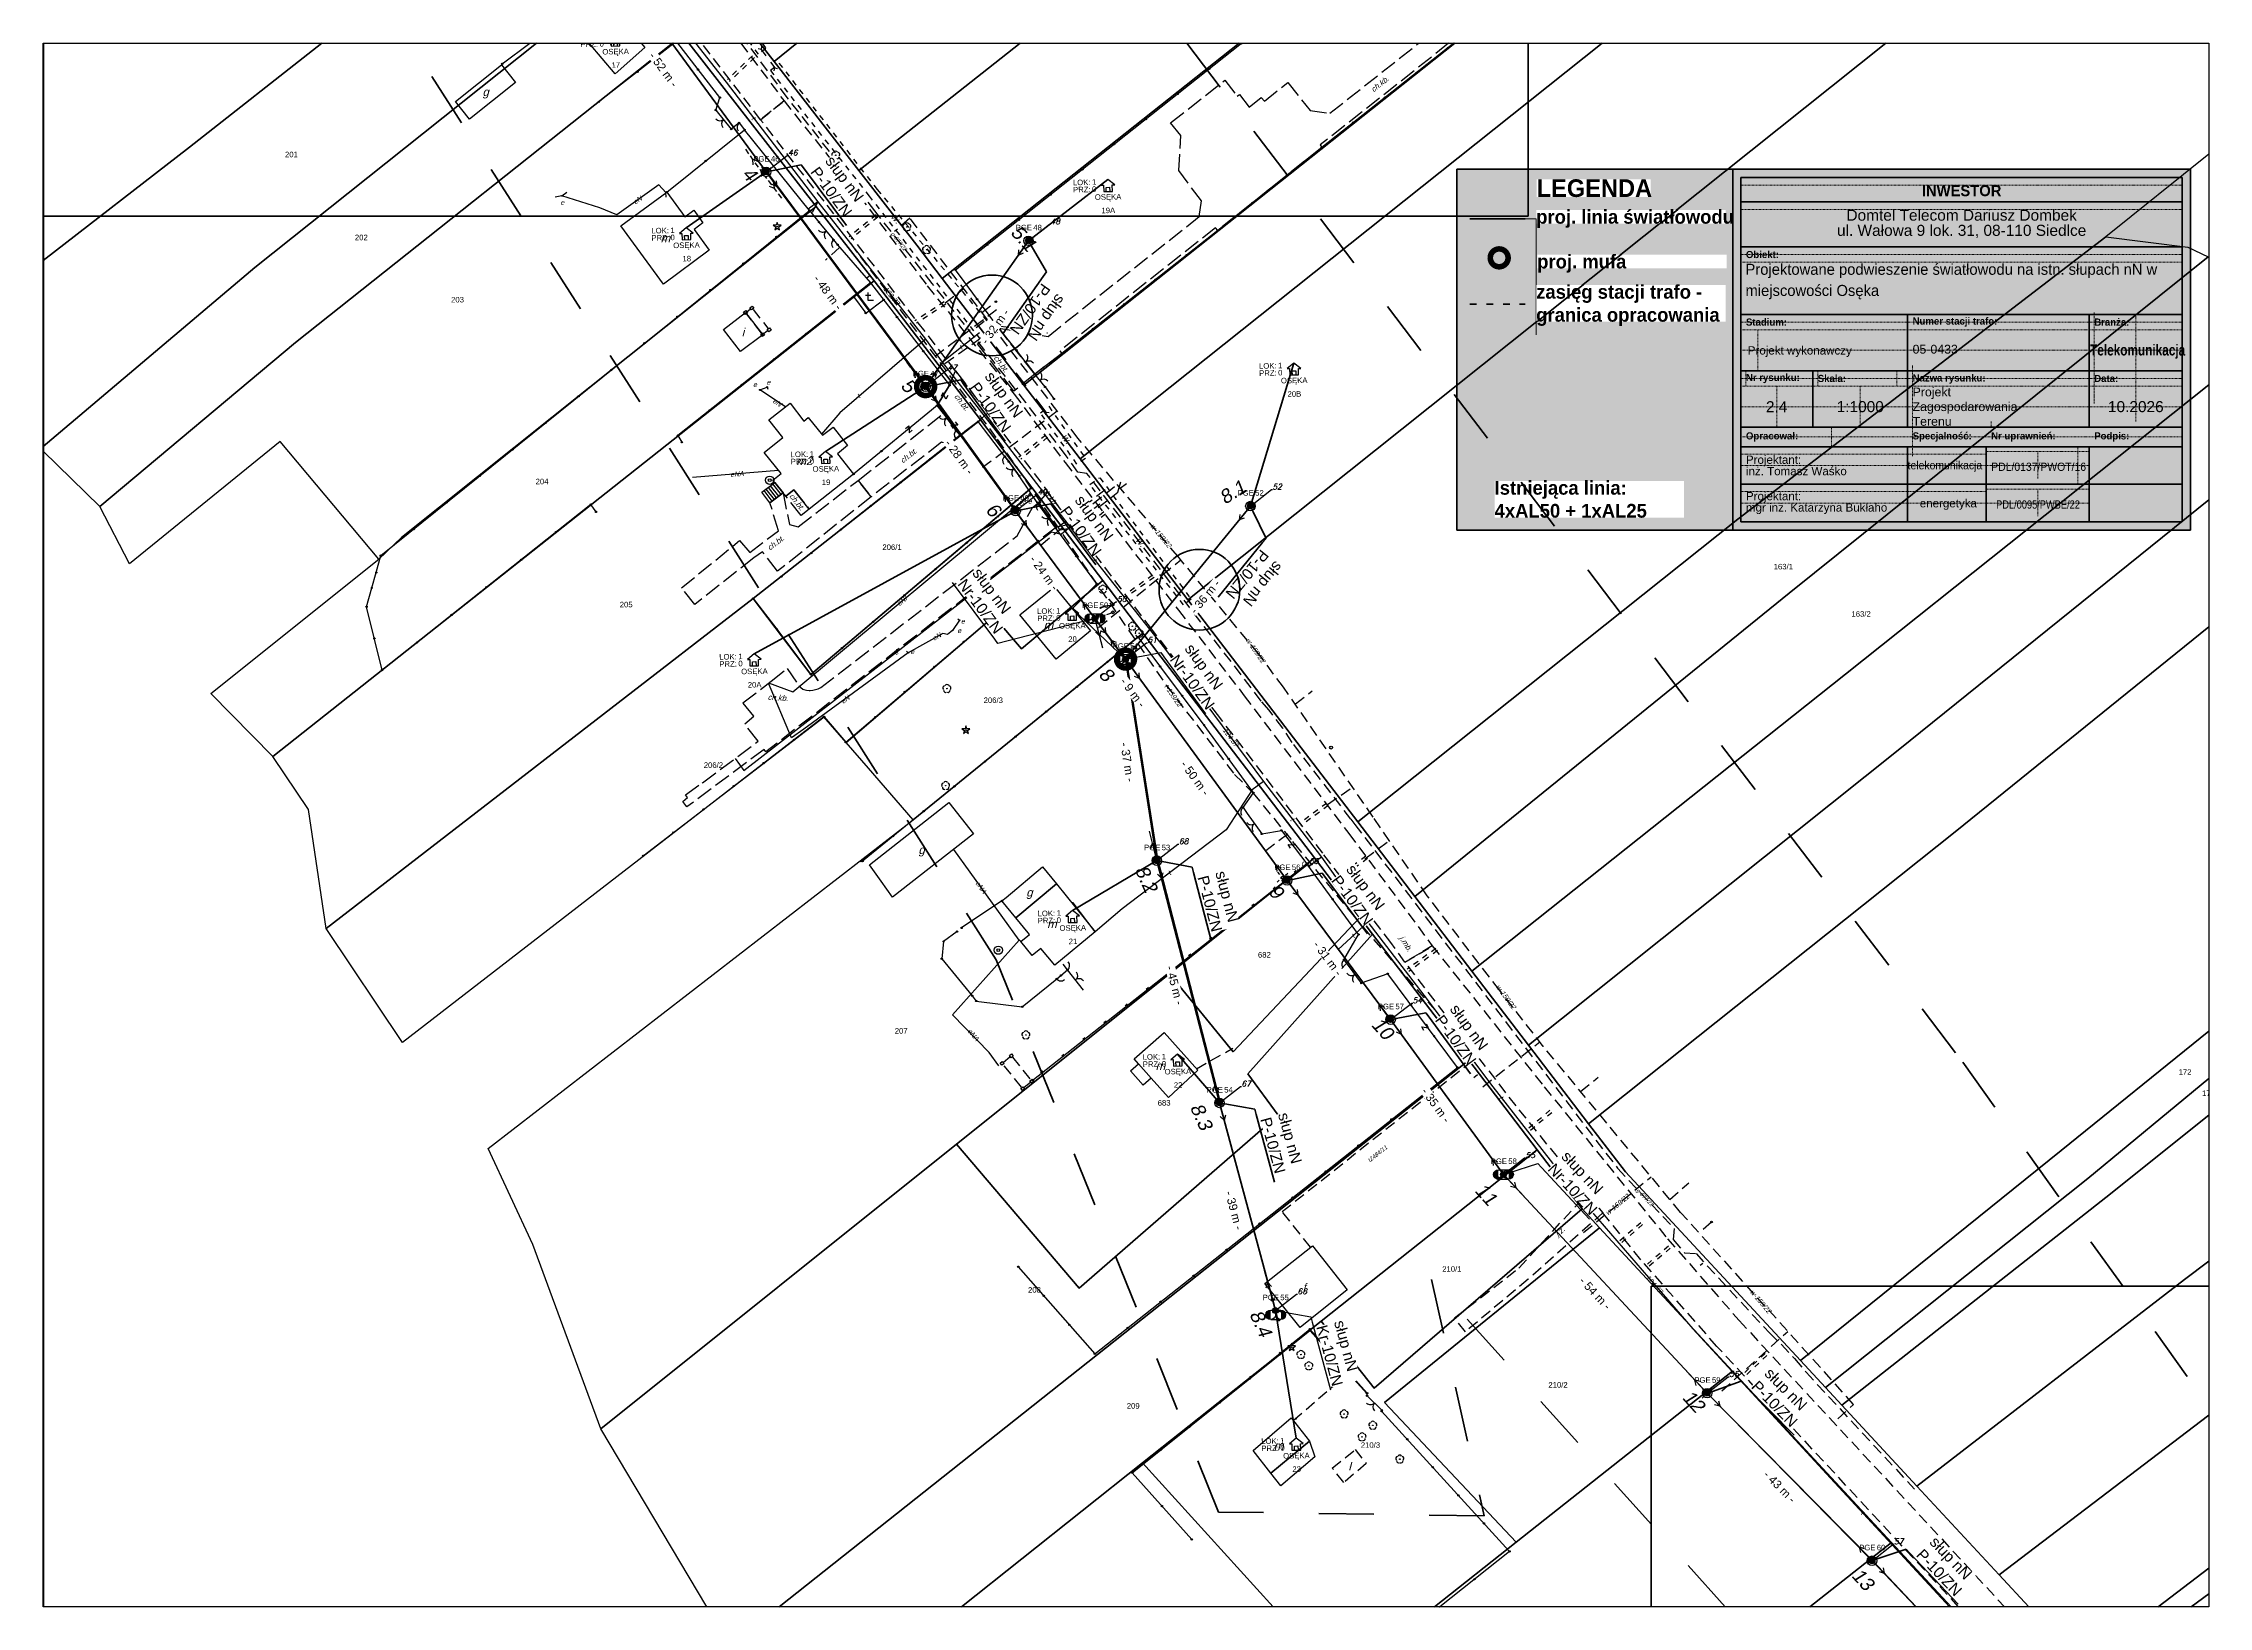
# Paper-space layout '433-4' of a CAD drawing. Header units: metres, sheet in millimetres. Extents: x 2 to 395, y 1 to 284.
# The model-space entities are those that its viewports show. They can reach past a viewport. Long polylines and large blocks are cut down to what shows.
import ezdxf
from ezdxf import colors
from ezdxf.entities.mleader import LeaderData, LeaderLine
from ezdxf.enums import TextEntityAlignment as Align
from ezdxf.math import Vec2, Vec3

# ---------------------------------------------------------------- set-up
doc = ezdxf.new("R2010")
doc.units = ezdxf.units.M
for name, pattern in [('4001', [0]), ('4002', [2, 1, -1]), ('4003', [3, 2, -1]), ('4004', [4, 3, -1]), ('ACAD_ISO03W100', [30, 12, -18]), ('DGN Style 2', [0.005224, 0.003135, -0.00209])]:
    doc.linetypes.add(name, pattern=pattern)
doc.layers.add('!tele', color=30, linetype='Continuous', lineweight=50, plot=False)
doc.layers.add('@KonstrTabelki', color=253, linetype='DGN Style 2', lineweight=0, plot=False)
for name, color, linetype, lineweight in [('!trafo', 6, '4002', 50), ('@Tabelka', 7, 'Continuous', 13), ('_KABEL_ABONENCKI_NAPOWIETRZNY', 104, 'Continuous', 50), ('_mm zasięg trafo', 6, 'ACAD_ISO03W100', 35), ('_MUFA', 202, 'Continuous', 30), ('_numery slupow etap 4 cz. 2', 7, 'Continuous', 40), ('_PA_OPCJONALNE', 1, 'Continuous', 30), ('_PRZEWIESZENIA', 6, 'Continuous', 50), ('_SIEC_NAPOWIETRZNA', 5, 'Continuous', 50), ('_SLUP_DZIERZAWIONY_ENERGETYCZNY', 1, 'Continuous', 30), ('_światłowód', 30, 'Continuous', 50)]:
    doc.layers.add(name, color=color, linetype=linetype, lineweight=lineweight)
for name, color, linetype in [('_MM mufy', 3, 'Continuous'), ('_MM opisy', 7, 'Continuous'), ('_MM slupy', 5, 'Continuous'), ('Budynki', 7, 'Continuous'), ('Cmentarze_i_pomniki', 184, 'Continuous'), ('Drogi', 135, 'Continuous'), ('Dzialki', 165, 'Continuous'), ('Elementy_budynkow', 7, 'Continuous'), ('Linie_napowietrzne', 184, 'Continuous'), ('makro-numeracja-punktow', 7, 'Continuous'), ('Ogrodzenia', 184, 'Continuous'), ('Projekty', 252, 'Continuous'), ('Roslinnosc', 104, 'Continuous'), ('Uz_Energia', 1, 'Continuous'), ('Uz_Specjalne', 7, 'Continuous'), ('Uz_Telekomunikacja', 252, 'Continuous'), ('Wody', 184, 'Continuous')]:
    doc.layers.add(name, color=color, linetype=linetype)
doc.layers.add('DIM', color=7, linetype='Continuous', plot=False)
doc.layers.get('_MUFA').off()
doc.styles.add('BardzoMale-PrawaGora', font='arial.ttf', dxfattribs={"height": 0.0025})
doc.styles.add('DYN_DIM', font='arial.ttf')
doc.styles.add('GeodText', font='romans.shx', dxfattribs={"oblique": 14.323945})
doc.styles.get("Standard").update_dxf_attribs({"font": 'arial.ttf'})
doc.dimstyles.new('opis linie', dxfattribs={"dimtxt": 1.5, "dimasz": 0.18, "dimexe": 0.18, "dimexo": 0.0625, "dimgap": 2.5, "dimtad": 4, "dimdec": 0, "dimzin": 0, "dimdsep": 46, "dimtxsty": 'Standard', "dimcen": 0.09, "dimse1": 1, "dimse2": 1, "dimsd1": 1, "dimsd2": 1, "dimclrt": 256, "dimadec": 0, "dimazin": 0, "dimtfac": 1, "dimtdec": 0, "dimtofl": 0, "dimtmove": 0, "dimatfit": 3, "dimfxl": 1, "dimtfill": 1, "dimtolj": 1, "dimtzin": 0, "dimarcsym": 0})
doc.dimstyles.get("Standard").update_dxf_attribs({"dimtxt": 0.18, "dimasz": 0.18, "dimexe": 0.18, "dimexo": 0.0625, "dimgap": 0.09, "dimtad": 0, "dimtih": 1, "dimtoh": 1, "dimdec": 4, "dimzin": 0, "dimdsep": 46, "dimtxsty": 'Standard', "dimcen": 0.09, "dimadec": 0, "dimazin": 0, "dimtfac": 1, "dimtdec": 4, "dimtofl": 0, "dimtmove": 0, "dimatfit": 3, "dimfxl": 1, "dimtolj": 1, "dimtzin": 0, "dimarcsym": 0})

# ---------------------------------------------------------------- blocks, each defined once
blk = doc.blocks.new('tabelka')
at = {"true_color": 0xffffff, "transparency": 33554687}
h = blk.add_hatch(color=7, dxfattribs=at)
h.dxf.hatch_style = 1
h.paths.add_polyline_path([(-83, 65.41), (0, 65.41), (0, 0), (-83, 0)])
at = {"layer": '@KonstrTabelki', "lineweight": 0}
for p, q in [((-1.5, 62.52), (-81.5, 62.52)), ((-1.5, 58.08), (-81.5, 58.08)), ((-1.5, 49.94), (-81.5, 49.94)), ((-81.5, 48.55), (-1.5, 48.55)), ((-17.47, 39.44), (-17.47, 22.94)), ((-1.5, 37.69), (-81.5, 37.69)), ((-81.5, 36.3), (-1.5, 36.3)), ((-78.46, 36.3), (-78.46, 28.86)), ((-9.93, 19.68), (-9.93, 39.08)), ((-81.5, 32.58), (-1.5, 32.58)), ((-80.6, 28.86), (-80.6, 26.08)), ((-67.58, 28.86), (-67.58, 26.08)), ((-53.27, 26.08), (-53.27, 28.86)), ((-50.39, 29.9), (-50.39, 18.64)), ((-17.47, 28.86), (-17.47, 22.94)), ((-9.93, 19.68), (-9.93, 28.86)), ((-1.5, 27.47), (-81.5, 27.47)), ((-81.5, 26.08), (-1.5, 26.08)), ((-74.99, 18.64), (-74.99, 26.08)), ((-59.88, 18.64), (-59.88, 26.08)), ((-1.5, 27.47), (-18.36, 27.47)), ((-1.5, 22.36), (-81.5, 22.36)), ((-36.15, 19.68), (-36.15, 18.64)), ((-1.5, 22.36), (-18.36, 22.36)), ((-81.5, 16.88), (-1.5, 16.88)), ((-65.11, 18.64), (-65.11, 15.11)), ((-50.39, 18.64), (-50.39, 13.41)), ((-37.05, 13.77), (-81.5, 13.77)), ((-37.05, 14.25), (-18.36, 14.25)), ((-27.71, 14.25), (-27.71, 9.31)), ((-20.43, 15.11), (-20.43, 8.31)), ((-37.05, 11.71), (-81.5, 11.71)), ((-18.36, 11.71), (-37.05, 11.71)), ((-37.05, 6.97), (-81.5, 6.97)), ((-37.05, 4.9), (-81.5, 4.9)), ((-37.05, 7.44), (-18.36, 7.44)), ((-18.36, 4.9), (-37.05, 4.9)), ((-27.71, 7.44), (-27.71, 2.5))]:
    blk.add_line(p, q, dxfattribs=at)
at = {"layer": '@KonstrTabelki'}
for points in [[(-51.29, 28.86), (-51.29, 39.08)], [(-51.29, 18.64), (-51.29, 28.86)]]:
    blk.add_lwpolyline(points, dxfattribs=at)
at = {"layer": '@Tabelka', "lineweight": 40}
for p, q in [((0, 65.41), (-83, 65.41)), ((-83, 65.41), (-83, 0)), ((-81.5, 63.91), (-1.5, 63.91)), ((-1.5, 63.91), (-81.5, 63.91)), ((-81.5, 63.91), (-81.5, 1.5)), ((-1.5, 1.5), (-1.5, 63.91)), ((0, 0), (0, 65.41)), ((-81.5, 59.47), (-1.5, 59.47)), ((-81.5, 51.33), (-1.5, 51.33)), ((-81.5, 39.08), (-1.5, 39.08)), ((-81.5, 39.08), (-18.36, 39.08)), ((-51.29, 28.86), (-51.29, 39.08)), ((-51.29, 28.86), (-51.29, 35.67)), ((-18.36, 39.08), (-18.36, 28.86)), ((-81.5, 28.86), (-18.36, 28.86)), ((-68.48, 18.64), (-68.48, 28.86)), ((-51.29, 18.64), (-51.29, 28.86)), ((-18.36, 28.86), (-1.5, 28.86)), ((-18.36, 28.86), (-18.36, 18.64)), ((-51.29, 18.64), (-51.29, 25.45)), ((-18.36, 25.45), (-18.36, 18.64)), ((-81.5, 18.64), (-1.5, 18.64)), ((-81.5, 18.64), (-1.5, 18.64)), ((-81.5, 15.11), (-1.5, 15.11)), ((-51.29, 1.5), (-51.29, 15.11)), ((-37.05, 1.5), (-37.05, 15.11)), ((-18.36, 15.11), (-18.36, 1.5)), ((-81.5, 8.31), (-1.5, 8.31)), ((-81.5, 8.31), (-1.5, 8.31)), ((-81.5, 1.5), (-1.5, 1.5)), ((-83, 0), (0, 0))]:
    blk.add_line(p, q, dxfattribs=at)
at = {"layer": '@Tabelka'}
for s, insert, char_height, attachment_point, line_spacing_factor in [('{\\fLato Light|b1|i0|c238|p34;INWESTOR}', (-41.5, 62.52), 2, 2, 0.825), ('Domtel Telecom Dariusz Dombek\\Pul. Wałowa 9 lok. 31, 08-110 Siedlce', (-41.5, 58.08), 2, 2, 0.825), ('{\\fLato Light|b1|i0|c238|p34;Obiekt:}', (-80.6, 49.94), 1.3, 4, 0.946154), ('{\\fLato Light|b1|i0|c238|p34;Branża:}', (-17.47, 37.69), 1.3, 4, 0.946154), ('Projekt wykonawczy', (-80.27, 32.34), 1.5, 4, 0.825), ('{\\fLato Light|b1|i0|c238|p34;\\W0.8;Telekomunikacja}', (-9.6, 32.34), 2, 5, 0.76875), ('{\\fLato Light|b1|i0|c238|p34;Nr rysunku:}', (-80.6, 27.47), 1.3, 4, 0.946154), ('{\\fLato Light|b1|i0|c238|p34;Skala:}', (-67.58, 27.47), 1.3, 4, 0.946154), ('{\\fLato Light|b1|i0|c238|p34;Nazwa rysunku:}', (-50.39, 27.38), 1.3, 4, 0.946154), ('{\\fLato Light|b1|i0|c238|p34;Data:}', (-17.47, 27.47), 1.3, 4, 0.946154), ('10.2026', (-9.93, 22.36), 2, 5, 0.825), ('{\\fLato Light|b1|i0|c238|p34;Opracował:}', (-80.6, 16.88), 1.3, 4, 0.946154), ('{\\fLato Light|b1|i0|c238|p34;Specjalność:}', (-50.39, 16.88), 1.3, 4, 0.946154), ('{\\fLato Light|b1|i0|c238|p34;Nr uprawnień:}', (-36.15, 16.88), 1.3, 4, 0.946154), ('{\\fLato Light|b1|i0|c238|p34;Podpis:}', (-17.47, 16.88), 1.3, 4, 0.946154)]:
    blk.add_mtext(s, dxfattribs=dict(at, insert=insert, char_height=char_height, attachment_point=attachment_point, line_spacing_factor=line_spacing_factor))
for s, insert, char_height, width, attachment_point, line_spacing_factor in [('{\\fLato Light|b1|i0|c238|p34;Stadium:}', (-80.6, 37.69), 1.3, 8.6456, 4, 0.946154), ('{\\fLato Light|b1|i0|c238|p34;Numer stacji trafo:}', (-50.39, 37.69), 1.3, 16.1141, 4, 0.946154), ('Projektant:\\Pinż. Tomasz Waśko', (-80.6, 11.71), 1.5, 27.9275, 4, 0.825), ('{\\W0.9;telekomunikacja}', (-44.53, 11.53), 1.5, 22.915, 5, 0.825), ('{\\W0.9;PDL/0137/PWOT/16}', (-27.54, 11.46), 1.5, 22.915, 5, 0.825), ('Projektant:\\Pmgr inż. Katarzyna Bukłaho', (-80.6, 4.9), 1.5, 27.9275, 4, 0.825), ('energetyka', (-43.91, 4.64), 1.5, 22.915, 5, 0.825), ('{\\W0.8;PDL/0095/PWBE/22}', (-27.66, 4.62), 1.5, 22.915, 5, 0.825)]:
    blk.add_mtext(s, dxfattribs=dict(at, insert=insert, char_height=char_height, width=width, attachment_point=attachment_point, line_spacing_factor=line_spacing_factor))
blk = doc.blocks.new('mufa')
at = {"layer": '_MM mufy'}
h = blk.add_hatch(color=256, dxfattribs=at)
h.dxf.hatch_style = 1
h.paths.add_polyline_path([(2.15, 0.12, 1), (-2.1, -0.05, 1)])
h.paths.add_polyline_path([(-1.1, -0.01, -1), (1.15, 0.08, -1)], flags=16)
h.paths.add_polyline_path([(-0.83, 0, -1), (0.88, 0.07, -1)], flags=0)
blk = doc.blocks.new('legenda')
at = {"true_color": 0xffffff, "transparency": 33554687}
h = blk.add_hatch(color=7, dxfattribs=at)
h.dxf.hatch_style = 1
h.paths.add_polyline_path([(-50, 65.41), (0, 65.41), (0, 0), (-50, 0)])
at = {"lineweight": 40}
blk.add_lwpolyline([(0, 65.41), (-50, 65.41), (-50, 0)], dxfattribs=at)
at = {"layer": '_mm zasięg trafo', "lineweight": 40, "ltscale": 0.1}
blk.add_lwpolyline([(-47.62, 40.95), (-37.62, 40.95)], dxfattribs=at)
at = {"layer": '_światłowód', "lineweight": 40}
blk.add_lwpolyline([(-47.62, 56.41), (-37.62, 56.41)], dxfattribs=at)
at = {"layer": '_mm zasięg trafo'}
blk.add_blockref('mufa', (-42.35, 49.31), dxfattribs=at)
at = {"layer": '_mm zasięg trafo', "bg_fill": 3, "box_fill_scale": 1, "bg_fill_color": 256, "bg_fill_transparency": 0}
for s, width, heights, insert, char_height, attachment_point in [('{\\fLato Light|b1|i0|c238|p34;\\C7;LEGENDA}', 20.65, [-3.27], (-35.53, 63.58), 3.2, 1), ('\\pxt4;{\\fLato Light|b1|i0|c238|p34;\\C7;proj. linia światłowodu}', 34.3358, [0], (-35.62, 56.41), 2.5, 4)]:
    blk.add_mtext_dynamic_manual_height_columns(s, width=width, gutter_width=1, heights=heights, dxfattribs=dict(at, insert=insert, char_height=char_height, attachment_point=attachment_point))
at = {"layer": 'Defpoints', "color": 252, "lineweight": 0, "true_color": 0x939598}
blk.add_lwpolyline([(-37.62, 56.41), (-35.62, 56.41), (-35.62, 35.41)], dxfattribs=at)
at = {"layer": '_mm zasięg trafo', "char_height": 2.5, "attachment_point": 4, "bg_fill": 3, "box_fill_scale": 1, "bg_fill_color": 256, "bg_fill_transparency": 0}
for s, heights, insert in [('\\pxt4;{\\fLato Light|b1|i0|c238|p34;\\C7;proj. mufa}', [0], (-35.44, 48.3)), ('\\pxt4;{\\fLato Light|b1|i0|c238|p34;\\C7;zasięg stacji trafo - granica opracowania}', [-7.36], (-35.62, 40.72))]:
    blk.add_mtext_dynamic_manual_height_columns(s, width=34.3358, gutter_width=1, heights=heights, dxfattribs=dict(at, insert=insert))
at = {"lineweight": 40}
blk.add_lwpolyline([(-50, 0), (0, 0), (0, 65.41)], dxfattribs=at)
at = {"layer": '_mm zasięg trafo', "insert": (-43.16, 5.56), "char_height": 2.5, "attachment_point": 4, "bg_fill": 3, "box_fill_scale": 1, "bg_fill_color": 256, "bg_fill_transparency": 0}
blk.add_mtext_dynamic_manual_height_columns('\\pxt4;{\\fLato Light|b1|i0|c238|p34;\\C7;Istniejąca linia:\\P4xAL50 + 1xAL25}', width=34.3358, gutter_width=1, heights=[-6.79], dxfattribs=at)
blk = doc.blocks.new('1291')
at = {"layer": 'Ogrodzenia', "color": 7, "linetype": 'Continuous'}
for p, q in [((-0.75, 1), (0.75, 1)), ((0.75, 1), (-0.75, -1)), ((-0.75, -1), (0.75, -1))]:
    blk.add_line(p, q, dxfattribs=at)
blk = doc.blocks.new('1281')
at = {"layer": 'Ogrodzenia', "color": 184, "linetype": 'Continuous'}
for radius in [0.24, 0.16, 0.08]:
    blk.add_circle((0, 0), radius, dxfattribs=at)
blk = doc.blocks.new('2284')
at = {"layer": 'Ogrodzenia', "color": 184, "linetype": 'Continuous'}
blk.add_line((0, 0), (0, 1), dxfattribs=at)
blk = doc.blocks.new('1284')
at = {"layer": 'Ogrodzenia', "color": 184, "linetype": 'Continuous'}
blk.add_arc((0, 2), 2, 270, 0, dxfattribs=at)
blk = doc.blocks.new('2283')
at = {"layer": 'Ogrodzenia', "color": 184, "linetype": 'Continuous'}
blk.add_line((0, 0), (0, 1), dxfattribs=at)
blk = doc.blocks.new('1283')
at = {"layer": 'Ogrodzenia', "color": 184, "linetype": 'Continuous'}
for centre, start, end in [((0, 2), 270, 0), ((0, -2), 0, 90)]:
    blk.add_arc(centre, 2, start, end, dxfattribs=at)
blk = doc.blocks.new('1651')
at = {"layer": 'Wody', "color": 184, "linetype": 'Continuous'}
for radius in [1.5, 0.5]:
    blk.add_circle((0, 0), radius, dxfattribs=at)
blk = doc.blocks.new('1422')
at = {"layer": 'Roslinnosc', "color": 104, "linetype": 'Continuous'}
blk.add_circle((0, 0), 0.1, dxfattribs=at)
for centre, start, end in [((-0.71, 0.23), 102.5, 221.75), ((0, 0.75), 30.19, 149.77), ((0.71, 0.23), 318.3, 77.49), ((-0.44, -0.61), 174.33, 293.45), ((0.44, -0.61), 246.24, 5.74)]:
    blk.add_arc(centre, 0.75, start, end, dxfattribs=at)
blk = doc.blocks.new('1412')
at = {"layer": 'Roslinnosc', "color": 104, "linetype": 'Continuous'}
for p, q in [((-0.33, 0.47), (-1.43, 0.47)), ((-1.43, 0.47), (-0.55, -0.17)), ((0, 1.5), (-0.33, 0.47)), ((0.33, 0.47), (0, 1.5)), ((1.43, 0.47), (0.33, 0.47)), ((0.55, -0.17), (1.43, 0.47)), ((-0.55, -0.17), (-0.88, -1.21)), ((-0.88, -1.21), (0, -0.57)), ((0, -0.57), (0.88, -1.21)), ((0.88, -1.21), (0.55, -0.17))]:
    blk.add_line(p, q, dxfattribs=at)
blk.add_circle((0, 0), 0.1, dxfattribs=at)
blk = doc.blocks.new('1285')
at = {"layer": 'Ogrodzenia', "color": 184, "linetype": 'Continuous'}
for p, q in [((0, 0), (0.5, 0)), ((0.5, 0.5), (0.5, -0.5))]:
    blk.add_line(p, q, dxfattribs=at)
blk = doc.blocks.new('2554')
at = {"layer": 'Drogi', "color": 8, "linetype": '4002'}
blk.add_line((0, 0), (0, 1), dxfattribs=at)
blk = doc.blocks.new('1554')
at = {"layer": 'Drogi', "color": 8, "linetype": 'Continuous'}
for p, q in [((-0.75, -0.75), (0, 0)), ((0, 0), (0.75, -0.75))]:
    blk.add_line(p, q, dxfattribs=at)
blk = doc.blocks.new('1343')
at = {"layer": 'Budynki', "color": 7, "linetype": 'Continuous'}
for p, q in [((-0.5, 0.5), (0.5, 0.5)), ((-0.5, -0.5), (-0.5, 0.5)), ((0.5, 0.5), (0.5, -0.5)), ((0.5, -0.5), (-0.5, -0.5))]:
    blk.add_line(p, q, dxfattribs=at)
blk = doc.blocks.new('1363')
at = {"layer": 'Linie_napowietrzne', "color": 184, "linetype": 'Continuous'}
for p, q in [((-1.5, 0), (-2.5, 0)), ((0, 1.5), (0, 2.5)), ((1.5, 0), (2.5, 0)), ((0, -1.5), (0, -2.5))]:
    blk.add_line(p, q, dxfattribs=at)
blk.add_circle((0, 0), 0.5, dxfattribs=at)
blk = doc.blocks.new('2361')
at = {"layer": 'Linie_napowietrzne', "color": 184, "linetype": 'Continuous'}
for p, q in [((0, 0.66), (0, 1)), ((0, 0.33), (0, 0.6)), ((0, 0), (0, 0.3))]:
    blk.add_line(p, q, dxfattribs=at)
blk = doc.blocks.new('1361')
at = {"layer": 'Linie_napowietrzne', "color": 184, "linetype": 'Continuous'}
blk.add_circle((0, 0), 0.5, dxfattribs=at)
blk = doc.blocks.new('1763')
at = {"layer": 'Uz_Energia', "color": 1, "linetype": 'Continuous'}
for radius in [0.16, 0.08]:
    blk.add_circle((0, 0), radius, dxfattribs=at)
blk = doc.blocks.new('1371')
at = {"layer": 'Cmentarze_i_pomniki', "color": 184, "linetype": 'Continuous'}
for p, q in [((-1, 2), (1, 2)), ((0, 0), (0, 3)), ((2, 0), (0, 0))]:
    blk.add_line(p, q, dxfattribs=at)
blk = doc.blocks.new('1423')
at = {"layer": 'Roslinnosc', "color": 104, "linetype": 'Continuous'}
for centre, start, end in [((-0.71, 0.23), 102.5, 221.75), ((0, 0.75), 30.19, 149.77), ((0.71, 0.23), 318.3, 77.49), ((-0.44, -0.61), 174.33, 293.45), ((0.44, -0.61), 246.24, 5.74)]:
    blk.add_arc(centre, 0.75, start, end, dxfattribs=at)
blk = doc.blocks.new('1366')
at = {"layer": 'Linie_napowietrzne', "color": 184, "linetype": 'Continuous'}
for p, q in [((0, 1), (0, 11)), ((-1, 4.8), (0, 6.5)), ((1, 4.8), (0, 6.5))]:
    blk.add_line(p, q, dxfattribs=at)
blk = doc.blocks.new('1714')
at = {"layer": 'Projekty', "color": 5, "linetype": 'Continuous'}
for radius in [0.16, 0.08]:
    blk.add_circle((0, 0), radius, dxfattribs=at)
blk = doc.blocks.new('1386')
at = {"layer": 'Projekty', "color": 1, "linetype": 'Continuous'}
for p, q in [((0, 9), (0, 11)), ((0, 6), (0, 8)), ((-1, 4.8), (0, 6.5)), ((1, 4.8), (0, 6.5)), ((0, 3), (0, 5)), ((0, 1), (0, 2))]:
    blk.add_line(p, q, dxfattribs=at)
blk = doc.blocks.new('1383')
at = {"layer": 'Projekty', "color": 1, "linetype": 'Continuous'}
for p, q in [((-0.35, 0.35), (0.35, -0.35)), ((0.35, 0.35), (-0.35, -0.35))]:
    blk.add_line(p, q, dxfattribs=at)
blk.add_circle((0, 0), 0.5, dxfattribs=at)
blk = doc.blocks.new('1389')
at = {"layer": 'Projekty', "color": 1, "linetype": 'Continuous'}
blk.add_circle((0, 0), 0.3, dxfattribs=at)
blk = doc.blocks.new('1753')
at = {"layer": 'Uz_Telekomunikacja', "color": 220, "linetype": 'Continuous'}
for radius in [0.16, 0.08]:
    blk.add_circle((0, 0), radius, dxfattribs=at)
blk = doc.blocks.new('1766')
at = {"layer": 'Uz_Energia', "color": 1, "linetype": 'Continuous'}
for radius in [0.16, 0.08]:
    blk.add_circle((0, 0), radius, dxfattribs=at)
blk = doc.blocks.new('1756')
at = {"layer": 'Uz_Telekomunikacja', "color": 220, "linetype": 'Continuous'}
for radius in [0.16, 0.08]:
    blk.add_circle((0, 0), radius, dxfattribs=at)
blk = doc.blocks.new('ADRES')
for points in [[(0.79, -2.15), (0.79, -2.15), (0.79, -0.99), (1.24, -0.99), (0, 0), (-1.24, -0.99), (-0.79, -0.99), (-0.79, -2.15), (0.79, -2.15), (0.79, -2.15)], [(-0.31, -2.15), (-0.31, -1.4), (0.31, -1.4), (0.31, -2.15)]]:
    blk.add_lwpolyline(points)
at = {"color": 212, "insert": (-3.15, -0.43), "char_height": 1, "width": 1e-16, "attachment_point": 6}
blk.add_mtext('LOK:  ', dxfattribs=at)
at = {"color": 4, "insert": (-3.15, -1.72), "char_height": 1, "width": 1e-16, "attachment_point": 6}
blk.add_mtext('PRZ: ', dxfattribs=at)
at = {"color": 7}
for tag, flags, p in [('ID_OBSZARU', 13, (29.07, 23.06)), ('WOJEWODZTWO', 13, (23.29, 19.95)), ('POWIAT', 13, (29.07, 18.51)), ('GMINA', 13, (29.07, 16.8)), ('TERC', 13, (29.07, 15.22)), ('SIMC', 13, (29.07, 13.42)), ('ULIC', 13, (29.07, 11.76)), ('SZEROKOSC_GEOGRAFICZNA', 13, (18.71, 10.18)), ('DLUGOSC_GEOGRAFICZNA', 13, (29.07, 8.25)), ('KATEGORIA_STAWKI_JEDNOSTKOWEJ_100', 13, (29.07, 4.77)), ('KWOTA_STAWKI_JEDNOSTKOWEJ_100', 13, (29.07, 2.89)), ('DOFINANSOWANIE_95', 13, (29.07, 0.87)), ('MIEJSCOWOSC', 12, (0, -3.65)), ('ULICA', 12, (0, -4.88)), ('NR_PORZADKOWY', 12, (0, -6.09))]:
    blk.add_attdef(tag, text='', height=1, dxfattribs=dict(at, flags=flags)).set_placement(p, align=Align.CENTER)
at = {"color": 1}
for tag, flags, p in [('ID_PA', 5, (29.07, 21.57)), ('RODZAJ_OBIEKTU', 5, (29.07, 6.63)), ('ZAPAS', 13, (29.07, -2.62))]:
    blk.add_attdef(tag, text='', height=1, dxfattribs=dict(at, flags=flags)).set_placement(p, align=Align.CENTER)
at = {"color": 212, "flags": 12}
blk.add_attdef('LICZBA_LOKALI', text='', height=1, dxfattribs=at).set_placement((-2.88, -0.43), align=Align.MIDDLE_LEFT)
at = {"color": 150, "flags": 12}
for tag, p in [('MUFA', (1.78, -0.93)), ('NUMER_WLOKNA', (1.86, -2.2))]:
    blk.add_attdef(tag, p, '', height=1, dxfattribs=at)
at = {"color": 7, "style": 'DYN_DIM', "flags": 13}
blk.add_attdef('ODC_FUNKCJONALNY', text='', height=1, dxfattribs=at).set_placement((29.07, -1.01), align=Align.CENTER)
at = {"color": 4, "flags": 12}
blk.add_attdef('LICZBA_SED_W_DANYM_PA', text='', height=1, dxfattribs=at).set_placement((-2.88, -1.72), align=Align.MIDDLE_LEFT)
blk = doc.blocks.new('SLUP_DZIERZAWIONY')
h = blk.add_hatch(color=256)
h.dxf.hatch_style = 1
h.paths.add_polyline_path([(0.53, 0, 1), (-0.53, 0, 1)])
at = {"lineweight": 30}
blk.add_circle((0, 0), 0.527, dxfattribs=at)
at = {"color": 7, "style": 'DYN_DIM', "flags": 13}
blk.add_attdef('ODC_FUNKCJONALNY', text='', height=1, dxfattribs=at).set_placement((0.36, 3.33), align=Align.CENTER)
at = {"color": 7, "flags": 12}
blk.add_attdef('WLASCICIEL', text='', height=1, dxfattribs=at).set_placement((0.63, 1.89), align=Align.RIGHT)
blk.add_attdef('SLUP_NUMER', (0.87, 1.89), '', height=1, dxfattribs=at)
blk.add_attdef('TYP', text='', height=1, dxfattribs=at).set_placement((0, -2.82), align=Align.CENTER)
blk = doc.blocks.new('MUFA_II')
at = {"layer": '_MM mufy'}
h = blk.add_hatch(color=256, dxfattribs=at)
h.dxf.hatch_style = 1
h.paths.add_polyline_path([(2.15, 0.12, 1), (-2.1, -0.05, 1)])
h.paths.add_polyline_path([(-1.1, -0.01, -1), (1.15, 0.08, -1)], flags=16)
h.paths.add_polyline_path([(-0.83, 0, -1), (0.88, 0.07, -1)], flags=0)
blk = doc.blocks.new('ZN')
at = {"layer": '_MM slupy', "transparency": 33554687}
h = blk.add_hatch(color=256, dxfattribs=at)
h.dxf.hatch_style = 1
h.paths.add_polyline_path([(0, -0.86), (0, 0.86, 1)])
at = {"layer": '_MM slupy'}
blk.add_circle((0, 0), 0.857, dxfattribs=at)
blk = doc.blocks.new('R')
at = {"layer": '_MM slupy', "transparency": 33554687}
h = blk.add_hatch(color=256, dxfattribs=at)
h.dxf.hatch_style = 1
h.paths.add_polyline_path([(-0.93, -0.86), (-0.93, 0.86, 1)])
h = blk.add_hatch(color=256, dxfattribs=at)
h.dxf.hatch_style = 1
h.paths.add_polyline_path([(0.93, 0.86), (0.93, -0.86, 1)])
at = {"layer": '_MM slupy'}
for points in [[(-0.93, 0.86), (0.93, 0.86)], [(-0.93, -0.86), (0.93, -0.86)]]:
    blk.add_lwpolyline(points, dxfattribs=at)
for centre in [(-0.93, 0), (0.93, 0)]:
    blk.add_circle(centre, 0.857, dxfattribs=at)
blk = doc.blocks.new('*D233')
at = {"layer": 'Defpoints', "color": 0}
for p in [(7544648.15, 5807585.19), (7544648.87, 5807585.39), (7544658.31, 5807547.54)]:
    blk.add_point(p, dxfattribs=at)
at = {"layer": 'DIM', "insert": (7544650.8, 5807565.71), "char_height": 1.5, "attachment_point": 5, "rotation": 285.0979, "bg_fill": 3, "box_fill_scale": 1.1, "bg_fill_color": 9, "bg_fill_true_color": 13158600, "bg_fill_transparency": 0}
blk.add_mtext('\\A1;- 39 m -', dxfattribs=at)
blk = doc.blocks.new('*D234')
at = {"layer": 'Defpoints', "color": 0}
for p in [(7544636.81, 5807629.11), (7544637.54, 5807629.3), (7544648.15, 5807585.19)]:
    blk.add_point(p, dxfattribs=at)
at = {"layer": 'DIM', "insert": (7544640.05, 5807606.52), "char_height": 1.5, "attachment_point": 5, "rotation": 284.4774, "bg_fill": 3, "box_fill_scale": 1.1, "bg_fill_color": 9, "bg_fill_true_color": 13158600, "bg_fill_transparency": 0}
blk.add_mtext('\\A1;- 45 m -', dxfattribs=at)
blk = doc.blocks.new('*D235')
at = {"layer": 'Defpoints', "color": 0}
for p in [(7544631.11, 5807665.61), (7544631.85, 5807665.73), (7544636.81, 5807629.11)]:
    blk.add_point(p, dxfattribs=at)
at = {"layer": 'DIM', "insert": (7544631.47, 5807646.97), "char_height": 1.5, "attachment_point": 5, "rotation": 278.8759, "bg_fill": 3, "box_fill_scale": 1.1, "bg_fill_color": 9, "bg_fill_true_color": 13158600, "bg_fill_transparency": 0}
blk.add_mtext('\\A1;- 37 m -', dxfattribs=at)
blk = doc.blocks.new('*D240')
at = {"layer": 'Defpoints', "color": 0}
for p in [(7544766.44, 5807502.21), (7544766.98, 5807502.72), (7544796.55, 5807470.5)]:
    blk.add_point(p, dxfattribs=at)
at = {"layer": 'DIM', "insert": (7544779.68, 5807484.63), "char_height": 1.5, "attachment_point": 5, "rotation": 313.5213, "bg_fill": 3, "box_fill_scale": 1.1, "bg_fill_color": 9, "bg_fill_true_color": 13158600, "bg_fill_transparency": 0}
blk.add_mtext('\\A1;- 44 m -', dxfattribs=at)
blk = doc.blocks.new('*D241')
at = {"layer": 'Defpoints', "color": 0}
for p in [(7544736.56, 5807532.57), (7544737.09, 5807533.1), (7544766.44, 5807502.21)]:
    blk.add_point(p, dxfattribs=at)
at = {"layer": 'DIM', "insert": (7544749.71, 5807515.62), "char_height": 1.5, "attachment_point": 5, "rotation": 314.5394, "bg_fill": 3, "box_fill_scale": 1.1, "bg_fill_color": 9, "bg_fill_true_color": 13158600, "bg_fill_transparency": 0}
blk.add_mtext('\\A1;- 43 m -', dxfattribs=at)
blk = doc.blocks.new('*D242')
at = {"layer": 'Defpoints', "color": 0}
for p in [(7544699.64, 5807572.23), (7544700.19, 5807572.74), (7544736.56, 5807532.57)]:
    blk.add_point(p, dxfattribs=at)
at = {"layer": 'DIM', "insert": (7544716.26, 5807550.69), "char_height": 1.5, "attachment_point": 5, "rotation": 312.9509, "bg_fill": 3, "box_fill_scale": 1.1, "bg_fill_color": 9, "bg_fill_true_color": 13158600, "bg_fill_transparency": 0}
blk.add_mtext('\\A1;- 54 m -', dxfattribs=at)
blk = doc.blocks.new('*D243')
at = {"layer": 'Defpoints', "color": 0}
for p in [(7544679.18, 5807600.29), (7544679.79, 5807600.73), (7544699.64, 5807572.23)]:
    blk.add_point(p, dxfattribs=at)
at = {"layer": 'DIM', "insert": (7544687.38, 5807584.78), "char_height": 1.5, "attachment_point": 5, "rotation": 306.0977, "bg_fill": 3, "box_fill_scale": 1.1, "bg_fill_color": 9, "bg_fill_true_color": 13158600, "bg_fill_transparency": 0}
blk.add_mtext('\\A1;- 35 m -', dxfattribs=at)
blk = doc.blocks.new('*D244')
at = {"layer": 'Defpoints', "color": 0}
for p in [(7544660.41, 5807625.52), (7544661.01, 5807625.97), (7544679.18, 5807600.29)]:
    blk.add_point(p, dxfattribs=at)
at = {"layer": 'DIM', "insert": (7544667.78, 5807611.4), "char_height": 1.5, "attachment_point": 5, "rotation": 306.6476, "bg_fill": 3, "box_fill_scale": 1.1, "bg_fill_color": 9, "bg_fill_true_color": 13158600, "bg_fill_transparency": 0}
blk.add_mtext('\\A1;- 31 m -', dxfattribs=at)
blk = doc.blocks.new('*D245')
at = {"layer": 'Defpoints', "color": 0}
for p in [(7544631.11, 5807665.61), (7544631.72, 5807666.05), (7544660.41, 5807625.52)]:
    blk.add_point(p, dxfattribs=at)
at = {"layer": 'DIM', "insert": (7544643.73, 5807644.08), "char_height": 1.5, "attachment_point": 5, "rotation": 306.1614, "bg_fill": 3, "box_fill_scale": 1.1, "bg_fill_color": 9, "bg_fill_true_color": 13158600, "bg_fill_transparency": 0}
blk.add_mtext('\\A1;- 50 m -', dxfattribs=at)
blk = doc.blocks.new('*D246')
at = {"layer": 'Defpoints', "color": 0}
for p in [(7544653.76, 5807693.39), (7544654.34, 5807692.92), (7544631.11, 5807665.61)]:
    blk.add_point(p, dxfattribs=at)
at = {"layer": 'DIM', "insert": (7544645.55, 5807676.96), "char_height": 1.5, "attachment_point": 5, "rotation": 50.8084, "bg_fill": 3, "box_fill_scale": 1.1, "bg_fill_color": 9, "bg_fill_true_color": 13158600, "bg_fill_transparency": 0}
blk.add_mtext('\\A1;- 36 m -', dxfattribs=at)
blk = doc.blocks.new('*D247')
at = {"layer": 'Defpoints', "color": 0}
for p in [(7544625.58, 5807673.02), (7544626.18, 5807673.47), (7544631.11, 5807665.61)]:
    blk.add_point(p, dxfattribs=at)
at = {"layer": 'DIM', "insert": (7544632.47, 5807659.58), "char_height": 1.5, "attachment_point": 5, "rotation": 306.7336, "bg_fill": 3, "box_fill_scale": 1.1, "bg_fill_color": 9, "bg_fill_true_color": 13158600, "bg_fill_transparency": 0}
blk.add_mtext('\\A1;- 9 m -', dxfattribs=at)
blk = doc.blocks.new('*D248')
at = {"layer": 'Defpoints', "color": 0}
for p in [(7544611.21, 5807692.48), (7544611.81, 5807692.93), (7544625.58, 5807673.02)]:
    blk.add_point(p, dxfattribs=at)
at = {"layer": 'DIM', "insert": (7544616.38, 5807681.26), "char_height": 1.5, "attachment_point": 5, "rotation": 306.4436, "bg_fill": 3, "box_fill_scale": 1.1, "bg_fill_color": 9, "bg_fill_true_color": 13158600, "bg_fill_transparency": 0}
blk.add_mtext('\\A1;- 24 m -', dxfattribs=at)
blk = doc.blocks.new('*D249')
at = {"layer": 'Defpoints', "color": 0}
for p in [(7544595.48, 5807715.45), (7544594.87, 5807715.01), (7544611.21, 5807692.48)]:
    blk.add_point(p, dxfattribs=at)
at = {"layer": 'DIM', "insert": (7544601, 5807702.27), "char_height": 1.5, "attachment_point": 5, "rotation": 305.9517, "bg_fill": 3, "box_fill_scale": 1.1, "bg_fill_color": 9, "bg_fill_true_color": 13158600, "bg_fill_transparency": 0}
blk.add_mtext('\\A1;- 28 m -', dxfattribs=at)
blk = doc.blocks.new('*D250')
at = {"layer": 'Defpoints', "color": 0}
for p in [(7544613.54, 5807741.48), (7544614.15, 5807741.05), (7544594.87, 5807715.01)]:
    blk.add_point(p, dxfattribs=at)
at = {"layer": 'DIM', "insert": (7544607.49, 5807725.93), "char_height": 1.5, "attachment_point": 5, "rotation": 54.8037, "bg_fill": 3, "box_fill_scale": 1.1, "bg_fill_color": 9, "bg_fill_true_color": 13158600, "bg_fill_transparency": 0}
blk.add_mtext('\\A1;- 32 m -', dxfattribs=at)
blk = doc.blocks.new('*D253')
at = {"layer": 'Defpoints', "color": 0}
for p in [(7544535.26, 5807795.81), (7544565.37, 5807753.51), (7544565.97, 5807753.95)]:
    blk.add_point(p, dxfattribs=at)
at = {"layer": 'DIM', "insert": (7544547.38, 5807772.5), "char_height": 1.5, "attachment_point": 5, "rotation": 306.2651, "bg_fill": 3, "box_fill_scale": 1.1, "bg_fill_color": 9, "bg_fill_true_color": 13158600, "bg_fill_transparency": 0}
blk.add_mtext('\\A1;- 52 m -', dxfattribs=at)
blk = doc.blocks.new('*D254')
at = {"layer": 'Defpoints', "color": 0}
for p in [(7544565.97, 5807753.95), (7544594.27, 5807714.56), (7544594.87, 5807715.01)]:
    blk.add_point(p, dxfattribs=at)
at = {"layer": 'DIM', "insert": (7544577.2, 5807732.09), "char_height": 1.5, "attachment_point": 5, "rotation": 306.5816, "bg_fill": 3, "box_fill_scale": 1.1, "bg_fill_color": 9, "bg_fill_true_color": 13158600, "bg_fill_transparency": 0}
blk.add_mtext('\\A1;- 48 m -', dxfattribs=at)
blk = doc.blocks.new('q')
at = {"layer": '_MM slupy'}
blk.add_blockref('ZN', (0, 0), dxfattribs=at)
at = {"layer": '_MM opisy'}
ml = blk.add_multileader_mtext('Standard', dxfattribs=at)
ml.set_content('\\pxql;słup nN\\PP-10/ZN', color=256)
ml.set_leader_properties()
ml.build(insert=Vec2(0, 0))
ml.multileader.update_dxf_attribs({"has_text_frame": 1, "text_left_attachment_type": 5, "text_right_attachment_type": 5, "dogleg_length": 1, "arrow_head_size": 1})
ctx = ml.context
ctx.base_point, ctx.char_height, ctx.arrow_head_size, ctx.landing_gap_size, ctx.plane_origin = Vec3(3.75, 5.9), 2, 1, 1, Vec3(1.72, -1.42)
ctx.left_attachment, ctx.right_attachment = 5, 5
notes = []
notes.append((ctx, [(0, (1, 1, 0), (2.75, 5.9), (1, 0), 1, [(0, [(0, 0), (2.75, 5.9)], 0, [])])]))
ctx.mtext.insert, ctx.mtext.flow_direction = Vec3(4.75, 11.7), 5
ctx.mtext.has_bg_fill, ctx.mtext.bg_color, ctx.mtext.bg_scale_factor, ctx.mtext.bg_transparency, ctx.mtext.use_window_bg_color = 1, -1023410175, 1, 0, 1
for ctx, leaders in notes:
    for number, flags, end, landing, length, lines in leaders:
        leader = LeaderData()
        leader.index, (leader.has_last_leader_line, leader.has_dogleg_vector, leader.attachment_direction) = number, flags
        leader.last_leader_point, leader.dogleg_vector, leader.dogleg_length = Vec3(end), Vec3(landing), length
        for number, points, colour, breaks in lines:
            line = LeaderLine()
            line.index, line.vertices, line.color, line.breaks = number, Vec3.list(points), colors.encode_raw_color(colour), breaks
            leader.lines.append(line)
        ctx.leaders.append(leader)

msp = doc.modelspace()

# ---------------------------------------------------------------- linework, layer by layer
at = {"layer": '!tele'}
for points in [[(7544486.31, 5807862.47), (7544505.8, 5807838.17), (7544535.26, 5807795.81), (7544565.97, 5807753.95), (7544594.87, 5807715.01)], [(7544613.54, 5807741.48), (7544594.87, 5807715.01), (7544611.21, 5807692.48), (7544625.58, 5807673.02), (7544631.11, 5807665.61)], [(7544653.76, 5807693.39), (7544631.11, 5807665.61), (7544660.41, 5807625.52), (7544679.18, 5807600.29), (7544699.64, 5807572.23), (7544736.56, 5807532.57), (7544766.44, 5807502.21), (7544796.55, 5807470.5), (7544820.72, 5807444.84), (7544854.19, 5807408.04), (7544891.7, 5807368.59), (7544929.19, 5807327.08)], [(7544631.11, 5807665.61), (7544636.81, 5807629.11), (7544648.15, 5807585.19), (7544658.31, 5807547.54)]]:
    msp.add_lwpolyline(points, dxfattribs=at)
at = {"layer": '!trafo', "ltscale": 10}
msp.add_lwpolyline([(7544082.13, 5808448.38), (7544167.59, 5808501.43), (7544481.87, 5807987.87), (7544782.88, 5807592.58), (7544936.53, 5807377.47), (7545050.37, 5807475.25), (7545086.68, 5807419.38), (7544929.65, 5807282.21), (7544686.61, 5807553.19), (7544696.16, 5807510.34), (7544647.98, 5807511.04), (7544607.69, 5807611.16), (7544447.06, 5807862.58)], close=True, dxfattribs=at)
at = {"layer": '_KABEL_ABONENCKI_NAPOWIETRZNY'}
for points in [[(7544538.64, 5807778.93), (7544535.26, 5807795.81)], [(7544551.5, 5807743.83), (7544565.97, 5807753.95), (7544566.26, 5807753.77), (7544594.76, 5807715.37), (7544594.87, 5807715.01)], [(7544627.92, 5807752.57), (7544613.54, 5807741.48), (7544594.87, 5807715.01)], [(7544661.65, 5807719.31), (7544653.76, 5807693.39), (7544631.11, 5807665.61)], [(7544563.8, 5807666.58), (7544611.21, 5807692.48), (7544611.12, 5807692.73), (7544595.21, 5807714.81), (7544594.87, 5807715.01)], [(7544576.75, 5807703.28), (7544594.87, 5807715.01)], [(7544621.46, 5807674.84), (7544631.11, 5807665.61)]]:
    msp.add_lwpolyline(points, dxfattribs=at)
for points, elevation in [([(7544621.51, 5807620.06), (7544636.81, 5807629.11), (7544636.9, 5807629.53), (7544631.3, 5807665.35), (7544631.11, 5807665.61)], 125.54), ([(7544640.56, 5807594.04), (7544648.15, 5807585.19), (7544648.21, 5807585.57), (7544636.9, 5807629.53), (7544631.3, 5807665.35), (7544631.11, 5807665.61)], 125.62), ([(7544662.05, 5807524.4), (7544658.31, 5807547.54), (7544648.15, 5807585.19), (7544648.21, 5807585.57), (7544636.9, 5807629.53), (7544631.3, 5807665.35), (7544631.11, 5807665.61)], 123.77)]:
    msp.add_lwpolyline(points, dxfattribs=dict(at, elevation=elevation))
at = {"layer": '_SIEC_NAPOWIETRZNA'}
for points in [[(7544631.11, 5807665.61), (7544625.58, 5807673.02), (7544611.21, 5807692.48), (7544594.87, 5807715.01), (7544565.97, 5807753.95), (7544535.26, 5807795.81), (7544505.8, 5807838.17), (7544486.31, 5807862.47)], [(7544613.54, 5807741.48), (7544594.87, 5807715.01)], [(7544653.76, 5807693.39), (7544631.11, 5807665.61)], [(7544699.64, 5807572.23), (7544679.18, 5807600.29), (7544660.41, 5807625.52), (7544631.11, 5807665.61)], [(7544631.11, 5807665.61), (7544636.81, 5807629.11), (7544648.15, 5807585.19), (7544658.31, 5807547.54)], [(7544699.64, 5807572.23), (7544736.56, 5807532.57)], [(7544929.19, 5807327.08), (7544891.7, 5807368.59), (7544854.19, 5807408.04), (7544820.72, 5807444.84), (7544796.55, 5807470.5), (7544766.44, 5807502.33), (7544736.56, 5807532.57)]]:
    msp.add_lwpolyline(points, dxfattribs=at)
at = {"layer": 'Budynki', "color": 7, "linetype": '4003'}
for p, q in [((7544565.15, 5807724.73, 123.66), (7544562.47, 5807728.18, 124.05)), ((7544562.54, 5807728.67, 124.05), (7544563.12, 5807729.09, 123.98)), ((7544563.62, 5807729.03, 123.98), (7544566.32, 5807725.62, 123.22)), ((7544566.26, 5807725.14, 123.22), (7544565.64, 5807724.66, 123.66)), ((7544612.26, 5807588.05), (7544608.97, 5807592.11)), ((7544609.03, 5807592.6), (7544610.16, 5807593.52)), ((7544610.65, 5807593.47), (7544613.94, 5807589.41, 125.01)), ((7544613.89, 5807588.92, 125.01), (7544612.75, 5807588))]:
    msp.add_line(p, q, dxfattribs=at)
at = {"layer": 'Budynki', "color": 7, "linetype": 'Continuous'}
msp.add_line((7544671.68, 5807519.37), (7544671.68, 5807519.37), dxfattribs=at)
at = {"layer": 'Budynki', "color": 7, "linetype": '4001'}
for points in [[(7544532.58, 5807778.82, 0), (7544538.06, 5807783.49, 0), (7544544, 5807776.52, 0), (7544538.61, 5807771.76, 0), (7544532.58, 5807778.82, 0)], [(7544512.19, 5807763.55, 0), (7544509.66, 5807766.75, 0), (7544518.04, 5807773.39, 0), (7544520.57, 5807770.18, 0), (7544512.19, 5807763.55, 0)], [(7544547.99, 5807750.3, 0), (7544551.26, 5807745.84, 0), (7544552.88, 5807747.01, 0), (7544554.54, 5807744.72, 0), (7544552.92, 5807743.54, 0), (7544555.64, 5807739.78, 0), (7544547.4, 5807733.61, 0), (7544539.65, 5807744.18, 0), (7544547.99, 5807750.3, 0)], [(7544565.36, 5807724.45, 123.66), (7544561.32, 5807721.38, 123.66), (7544558.25, 5807725.41, 124.01), (7544562.26, 5807728.46, 124.05), (7544565.36, 5807724.45, 123.66)], [(7544578.11, 5807707.71, 0), (7544580.75, 5807704.34, 0), (7544578.95, 5807702.85, 0), (7544581.84, 5807699.17, 0), (7544573.8, 5807692.82, 0), (7544570.99, 5807696.35, 0), (7544569.53, 5807695.18, 0), (7544567.2, 5807698.09, 0), (7544568.68, 5807699.27, 0), (7544565.64, 5807703.11, 0), (7544569.02, 5807705.81, 0), (7544566.47, 5807709.01, 0), (7544570.32, 5807712.06, 0), (7544572.79, 5807708.8, 0), (7544573.62, 5807709.47, 0), (7544576.23, 5807706.21, 0), (7544578.11, 5807707.71, 0)], [(7544611.97, 5807673.65, 0), (7544618.26, 5807678.72, 0), (7544624.79, 5807670.76, 0), (7544618.54, 5807665.64, 0), (7544611.97, 5807673.65, 0)], [(7544588.88, 5807622.5, 128.89), (7544586.82, 5807625.4, 128.89), (7544584.71, 5807628.37, 126.09), (7544599.09, 5807639.63, 125.1), (7544603.55, 5807633.97, 125.66), (7544588.88, 5807622.5, 128.89)], [(7544611.27, 5807618.75, 125.6), (7544608.73, 5807621.81, 125.21), (7544609.49, 5807622.45, 0), (7544616.11, 5807627.98, 126), (7544618.63, 5807624.91, 125.86), (7544611.27, 5807618.75, 125.6)], [(7544625.62, 5807616.23, 125.22), (7544618.29, 5807610.16, 125.13), (7544615.78, 5807613.17, 125.99), (7544614.21, 5807611.91, 125.89), (7544612.14, 5807614.46, 125.03), (7544613.7, 5807615.74, 0), (7544613.49, 5807616, 0), (7544611.27, 5807618.75, 125.6), (7544618.63, 5807624.91, 125.86), (7544625.62, 5807616.23, 125.22)], [(7544638.14, 5807597.94, 125.46), (7544644.21, 5807591.15, 125.79), (7544638.91, 5807586.2, 125.24), (7544635.79, 5807589.7, 0), (7544633.51, 5807592.31, 125.5), (7544632.71, 5807593.18, 126.57), (7544638.14, 5807597.94, 125.46)], [(7544657.49, 5807518.06, 123.81), (7544654.24, 5807522.18, 123.79), (7544661.14, 5807528.09, 123.77), (7544664.48, 5807523.88, 123.76), (7544657.49, 5807518.06, 123.81)]]:
    msp.add_polyline3d(points, dxfattribs=at)
at = {"layer": 'Drogi', "color": 8, "linetype": '4003'}
for p, q in [((7544547.76, 5807795.54, 124.61), (7544569.23, 5807766.84, 124.76)), ((7544564.98, 5807763.43, 124.75), (7544543.16, 5807791.8, 124.55)), ((7544569.23, 5807766.84, 124.76), (7544564.98, 5807763.43, 124.75)), ((7544564.98, 5807763.43, 124.75), (7544569.23, 5807766.84, 124.76)), ((7544569.23, 5807766.84, 124.76), (7544581.12, 5807751.97)), ((7544576.49, 5807748.63), (7544564.98, 5807763.43, 124.75)), ((7544581.12, 5807751.97), (7544595.2, 5807733.32)), ((7544600.3, 5807717.9), (7544576.49, 5807748.63)), ((7544595.2, 5807733.32), (7544610.95, 5807713.68, 124.94)), ((7544606.16, 5807710.29), (7544600.3, 5807717.9)), ((7544610.95, 5807713.68, 124.94), (7544620.16, 5807701.27, 125.05)), ((7544606.16, 5807710.22, 125), (7544606.16, 5807710.29)), ((7544615.86, 5807697.7, 125.11), (7544606.16, 5807710.22, 125)), ((7544620.16, 5807701.27, 125.05), (7544640.74, 5807674.51, 125.21)), ((7544619.37, 5807692.83, 125.13), (7544615.86, 5807697.7, 125.11)), ((7544635.84, 5807671.13, 125.19), (7544619.37, 5807692.83, 125.13)), ((7544640.74, 5807674.51, 125.21), (7544652.64, 5807659.01, 125.24)), ((7544647.82, 5807655.59, 125.24), (7544635.84, 5807671.13, 125.19)), ((7544652.64, 5807659.01, 125.24), (7544671.63, 5807634.02, 125.4)), ((7544659.71, 5807640, 125.31), (7544647.82, 5807655.59, 125.24)), ((7544666.87, 5807630.45, 125.38), (7544659.71, 5807640, 125.31)), ((7544671.63, 5807634.02, 125.4), (7544686.74, 5807613.68, 125.43)), ((7544679.24, 5807614.25, 125.49), (7544666.87, 5807630.45, 125.38)), ((7544681.77, 5807610.73, 125.49), (7544679.24, 5807614.25, 125.49)), ((7544686.74, 5807613.68, 125.43), (7544684.38, 5807612.23, 125.54)), ((7544684.38, 5807612.23, 125.6), (7544686.74, 5807613.68, 125.5)), ((7544686.74, 5807613.68, 125.5), (7544707.04, 5807588.1, 125.6)), ((7544684.38, 5807612.23, 125.54), (7544681.77, 5807610.73, 125.49)), ((7544681.77, 5807610.73, 125.5), (7544684.38, 5807612.23, 125.6)), ((7544701.91, 5807584.67, 125.64), (7544681.77, 5807610.73, 125.5)), ((7544707.04, 5807588.1, 125.6), (7544729.38, 5807560.57, 125.82)), ((7544724.54, 5807556.78, 125.77), (7544701.91, 5807584.67, 125.64)), ((7544702.44, 5807555.27, 125.5), (7544714.82, 5807568.76)), ((7544714.82, 5807568.76), (7544717.67, 5807565.25)), ((7544717.67, 5807565.25), (7544704.1, 5807553.22)), ((7544729.38, 5807560.57, 125.82), (7544742.36, 5807545.75, 125.93)), ((7544690.76, 5807546.21, 125.5), (7544702.44, 5807555.27, 125.5)), ((7544738.33, 5807541.06, 125.88), (7544724.54, 5807556.78, 125.77)), ((7544704.1, 5807553.22), (7544692.73, 5807543.69, 125.42)), ((7544692.73, 5807543.69, 125.42), (7544690.76, 5807546.21, 125.5)), ((7544742.36, 5807545.75, 125.93), (7544792.16, 5807492.03, 126.26)), ((7544788.16, 5807487.37, 126.29), (7544738.33, 5807541.06, 125.88)), ((7544792.16, 5807492.03, 126.26), (7544826.67, 5807455.26, 126.46))]:
    msp.add_line(p, q, dxfattribs=at)
at = {"layer": 'Drogi', "color": 8, "linetype": '4004'}
for p, q in [((7544701.48, 5807786.6, 125.19), (7544666.44, 5807758.84, 125.19)), ((7544668.18, 5807764.58, 125.24), (7544690.89, 5807782.52, 125.19)), ((7544639.31, 5807762.88, 125.3), (7544649.14, 5807770.59, 125.28)), ((7544649.14, 5807770.59, 125.28), (7544651.39, 5807767.67)), ((7544651.39, 5807767.67), (7544651.76, 5807767.97)), ((7544651.76, 5807767.97), (7544653.55, 5807765.72)), ((7544653.55, 5807765.72), (7544655.74, 5807767.47)), ((7544655.74, 5807767.47), (7544656.3, 5807766.76)), ((7544656.3, 5807766.76), (7544660.54, 5807770.14, 125.19)), ((7544660.54, 5807770.14, 125.19), (7544664.57, 5807765.08, 125.23)), ((7544641.17, 5807760.57, 125.31), (7544639.31, 5807762.88, 125.3)), ((7544664.57, 5807765.08, 125.23), (7544668.18, 5807764.58, 125.24)), ((7544640.77, 5807754.2, 125.27), (7544641.17, 5807760.57, 125.31)), ((7544666.44, 5807758.84, 125.19), (7544666.69, 5807758.39, 125.19)), ((7544666.69, 5807758.39, 125.19), (7544647.87, 5807743.36, 125.17)), ((7544644.88, 5807748.69, 125.24), (7544640.77, 5807754.2, 125.27)), ((7544644.5, 5807745.89, 125.21), (7544644.88, 5807748.69, 125.24)), ((7544617.08, 5807724.15, 125.2), (7544644.5, 5807745.89, 125.21)), ((7544647.45, 5807743.83, 125.19), (7544619.21, 5807721.51, 125.17)), ((7544647.87, 5807743.36, 125.17), (7544647.45, 5807743.83, 125.19)), ((7544604.3, 5807722.82, 125.01), (7544608.15, 5807725.62, 125.22)), ((7544608.15, 5807725.62, 125.22), (7544614.68, 5807717.31, 125.39)), ((7544614.68, 5807717.31, 125.39), (7544608.15, 5807725.62, 125.22)), ((7544608.15, 5807725.62, 125.22), (7544617.08, 5807724.15, 125.2)), ((7544610.87, 5807714.19, 125.02), (7544604.3, 5807722.82, 125.01)), ((7544619.6, 5807721.03, 125.19), (7544614.68, 5807717.31, 125.39)), ((7544619.21, 5807721.51, 125.17), (7544619.6, 5807721.03, 125.19)), ((7544596.96, 5807711.62), (7544599.24, 5807715.28)), ((7544599.24, 5807715.28), (7544600.3, 5807717.9)), ((7544600.3, 5807717.9), (7544606.16, 5807710.29)), ((7544614.68, 5807717.31, 125.39), (7544610.87, 5807714.19, 125.02)), ((7544598.11, 5807710.16), (7544596.96, 5807711.62)), ((7544582.69, 5807698.05), (7544598.11, 5807710.16)), ((7544598.11, 5807710.16), (7544600.41, 5807707.09)), ((7544600.41, 5807707.09), (7544598.11, 5807710.16)), ((7544604.42, 5807708.69), (7544601.17, 5807706.22)), ((7544606.16, 5807710.29), (7544604.42, 5807708.69)), ((7544597.78, 5807704.95), (7544585.03, 5807695.07)), ((7544599.09, 5807704.46), (7544597.78, 5807704.95)), ((7544601.17, 5807706.22), (7544599.09, 5807704.46)), ((7544600.41, 5807707.09), (7544601.17, 5807706.22)), ((7544601.17, 5807706.22), (7544600.41, 5807707.09)), ((7544566.68, 5807693.97), (7544569.06, 5807695.76)), ((7544569.06, 5807695.76), (7544570.19, 5807690.02)), ((7544569.53, 5807695.18), (7544570.99, 5807696.35)), ((7544570.99, 5807696.35), (7544573.8, 5807692.82)), ((7544571.82, 5807689.63), (7544582.69, 5807698.05)), ((7544585.03, 5807695.07), (7544582.69, 5807698.05)), ((7544582.69, 5807698.05), (7544585.03, 5807695.07)), ((7544615.42, 5807694.01), (7544616.99, 5807695.86)), ((7544616.99, 5807695.86), (7544621.36, 5807690.13)), ((7544568.2, 5807688.91), (7544566.68, 5807693.97)), ((7544585.03, 5807695.07), (7544568.04, 5807681.56)), ((7544572.33, 5807691.66), (7544569.53, 5807695.18)), ((7544573.8, 5807692.82), (7544572.33, 5807691.66)), ((7544611.48, 5807687.99, 126.12), (7544614.28, 5807693.14, 125.19)), ((7544614.28, 5807693.14, 125.19), (7544615.42, 5807694.01, 125.61)), ((7544618.6, 5807689.57), (7544615.42, 5807694.01)), ((7544615.42, 5807694.01, 125.61), (7544616.1, 5807693, 125.61)), ((7544616.1, 5807693, 125.61), (7544618.6, 5807689.57, 125.61)), ((7544563.02, 5807684.96), (7544568.2, 5807688.91)), ((7544618.6, 5807689.57, 125.61), (7544565.95, 5807648.86, 124.94)), ((7544570.19, 5807690.02), (7544571.82, 5807689.63)), ((7544575.88, 5807660.47, 125), (7544611.48, 5807687.99, 126.12)), ((7544621.36, 5807690.13), (7544618.6, 5807689.57)), ((7544550.65, 5807678.56), (7544561.18, 5807687.12)), ((7544563.76, 5807683.98), (7544553.06, 5807675.56)), ((7544561.18, 5807687.12), (7544563.02, 5807684.96)), ((7544565.31, 5807685.11), (7544563.76, 5807683.98)), ((7544568.04, 5807681.56), (7544565.31, 5807685.11)), ((7544553.06, 5807675.56), (7544550.65, 5807678.56)), ((7544561.78, 5807657.69), (7544566.91, 5807661.67)), ((7544566.91, 5807661.67), (7544569.82, 5807663.97, 124.99)), ((7544569.82, 5807663.97, 124.99), (7544571.93, 5807660.79, 126.52)), ((7544571.93, 5807660.79, 126.52), (7544572.65, 5807660.18, 125.01)), ((7544575.43, 5807660.26), (7544575.88, 5807660.47, 125)), ((7544563.73, 5807655.31), (7544561.78, 5807657.69)), ((7544572.65, 5807660.18, 125.01), (7544572.81, 5807660.13)), ((7544572.81, 5807660.13), (7544573.3, 5807660.03)), ((7544573.3, 5807660.03), (7544573.8, 5807659.98, 124.99)), ((7544573.8, 5807659.98, 124.99), (7544573.96, 5807659.98)), ((7544573.96, 5807659.98), (7544574.46, 5807660.01)), ((7544574.46, 5807660.01), (7544574.95, 5807660.11)), ((7544574.95, 5807660.11), (7544575.43, 5807660.26)), ((7544562.11, 5807653.92), (7544563.73, 5807655.31)), ((7544564.51, 5807650.76), (7544562.11, 5807653.92)), ((7544565.64, 5807649.29, 124.94), (7544551.63, 5807638.85, 124.65)), ((7544554.45, 5807643.21), (7544564.51, 5807650.76)), ((7544565.95, 5807648.86, 124.94), (7544565.64, 5807649.29, 124.94)), ((7544551.35, 5807641.05), (7544554.39, 5807643.28)), ((7544551.75, 5807640.54), (7544551.35, 5807641.05)), ((7544554.39, 5807643.28), (7544554.45, 5807643.21)), ((7544550.86, 5807639.85), (7544551.75, 5807640.54)), ((7544551.63, 5807638.85, 124.65), (7544550.86, 5807639.85))]:
    msp.add_line(p, q, dxfattribs=at)
at = {"layer": 'Drogi', "color": 8, "linetype": '4001'}
for p, q in [((7544596.96, 5807711.62), (7544599.24, 5807715.28)), ((7544599.24, 5807715.28), (7544600.3, 5807717.9)), ((7544606.16, 5807710.29), (7544604.42, 5807708.69))]:
    msp.add_line(p, q, dxfattribs=at)
at = {"layer": 'Dzialki'}
for p, q in [((7545003.14, 5808004.62), (7544622.9, 5807701.94)), ((7544622.9, 5807701.94), (7545003.14, 5808004.62)), ((7544642.44, 5807676.39), (7545023.28, 5807980.02)), ((7545023.28, 5807980.02), (7544642.44, 5807676.39)), ((7545054.49, 5807939.61), (7544808.8, 5807742.2)), ((7544771.2, 5807649.15), (7545084.05, 5807901.48)), ((7545084.05, 5807901.48), (7544771.2, 5807649.15)), ((7545094.95, 5807887.41), (7544781.49, 5807634.35)), ((7544781.49, 5807634.35), (7545094.95, 5807887.41)), ((7544667.9, 5807853.78), (7544567.42, 5807773.97)), ((7544567.42, 5807773.97), (7544667.9, 5807853.78)), ((7544684.36, 5807834.28), (7544582.77, 5807754.2)), ((7544582.77, 5807754.2), (7544684.36, 5807834.28)), ((7544708.76, 5807822.47), (7544597.89, 5807734.64)), ((7544597.89, 5807734.64), (7544708.76, 5807822.47)), ((7544527.63, 5807810.45), (7544461.48, 5807758.43)), ((7544461.48, 5807758.43), (7544527.63, 5807810.45)), ((7544612.68, 5807715.3), (7544723.57, 5807803.25)), ((7544723.57, 5807803.25), (7544612.68, 5807715.3)), ((7544473.31, 5807736.64), (7544541.4, 5807790.85)), ((7544541.4, 5807790.85), (7544473.31, 5807736.64)), ((7544541.4, 5807790.85), (7544550.86, 5807778.72)), ((7544550.86, 5807778.72), (7544541.4, 5807790.85)), ((7544550.86, 5807778.72), (7544541.4, 5807790.85)), ((7544567.42, 5807773.97), (7544558.89, 5807784.97)), ((7544558.89, 5807784.97), (7544567.42, 5807773.97)), ((7544558.89, 5807784.97), (7544567.42, 5807773.97)), ((7544480.67, 5807723.06), (7544550.86, 5807778.72)), ((7544550.86, 5807778.72), (7544480.67, 5807723.06)), ((7544550.86, 5807778.72), (7544575.07, 5807747.69)), ((7544575.07, 5807747.69), (7544550.86, 5807778.72)), ((7544575.07, 5807747.69), (7544550.86, 5807778.72)), ((7544582.77, 5807754.2), (7544567.42, 5807773.97)), ((7544567.42, 5807773.97), (7544582.77, 5807754.2)), ((7544567.42, 5807773.97), (7544582.77, 5807754.2)), ((7544461.48, 5807758.43), (7544418.35, 5807725.08)), ((7544418.35, 5807725.08), (7544461.48, 5807758.43)), ((7544593.28, 5807740.66), (7544582.77, 5807754.2)), ((7544582.77, 5807754.2), (7544593.28, 5807740.66)), ((7544582.77, 5807754.2), (7544593.28, 5807740.66)), ((7544575.07, 5807747.69), (7544499.87, 5807687.67)), ((7544499.87, 5807687.67), (7544575.07, 5807747.69)), ((7544575.07, 5807747.69), (7544585.58, 5807734.22)), ((7544585.58, 5807734.22), (7544575.07, 5807747.69)), ((7544585.58, 5807734.22), (7544575.07, 5807747.69)), ((7544597.89, 5807734.64), (7544593.28, 5807740.66)), ((7544593.28, 5807740.66), (7544597.89, 5807734.64)), ((7544593.28, 5807740.66), (7544597.89, 5807734.64)), ((7544808.8, 5807742.2), (7544742.1, 5807691.01)), ((7544742.1, 5807691.01), (7544808.8, 5807742.2)), ((7544808.8, 5807742.2), (7544823.69, 5807740.34)), ((7544823.69, 5807740.34), (7544827.4, 5807738.55)), ((7544434.49, 5807703.78), (7544473.31, 5807736.64)), ((7544473.31, 5807736.64), (7544434.49, 5807703.78)), ((7544751.43, 5807677.59), (7544827.4, 5807738.55)), ((7544827.4, 5807738.55), (7544751.43, 5807677.59)), ((7544827.4, 5807738.55), (7544845.54, 5807729.77)), ((7544476.55, 5807647.99), (7544585.58, 5807734.22)), ((7544585.58, 5807734.22), (7544476.55, 5807647.99)), ((7544585.58, 5807734.22), (7544604.82, 5807708.99)), ((7544604.82, 5807708.99), (7544585.58, 5807734.22)), ((7544604.82, 5807708.99), (7544585.58, 5807734.22)), ((7544597.89, 5807734.64), (7544612.68, 5807715.3)), ((7544612.68, 5807715.3), (7544597.89, 5807734.64)), ((7544597.89, 5807734.64), (7544612.68, 5807715.3)), ((7544845.54, 5807729.77), (7544761.65, 5807662.89)), ((7544761.65, 5807662.89), (7544845.54, 5807729.77)), ((7544445.22, 5807693.31), (7544480.67, 5807723.06)), ((7544480.67, 5807723.06), (7544445.22, 5807693.31)), ((7544434.49, 5807703.78), (7544420.65, 5807717.26)), ((7544622.9, 5807701.94), (7544612.68, 5807715.3)), ((7544612.68, 5807715.3), (7544622.9, 5807701.94)), ((7544612.68, 5807715.3), (7544622.9, 5807701.94)), ((7544604.82, 5807708.99), (7544563.62, 5807676.61)), ((7544563.62, 5807676.61), (7544604.82, 5807708.99)), ((7544614.17, 5807696.74), (7544604.82, 5807708.99)), ((7544604.82, 5807708.99), (7544614.17, 5807696.74)), ((7544614.17, 5807696.74), (7544604.82, 5807708.99)), ((7544445.22, 5807693.31), (7544434.49, 5807703.78)), ((7544477.91, 5807705.11), (7544450.58, 5807682.89)), ((7544495.75, 5807683.74), (7544477.91, 5807705.11)), ((7544622.9, 5807701.94), (7544642.44, 5807676.39)), ((7544642.44, 5807676.39), (7544622.9, 5807701.94)), ((7544622.9, 5807701.94), (7544642.44, 5807676.39)), ((7544614.17, 5807696.74), (7544574.11, 5807662.87)), ((7544574.11, 5807662.87), (7544614.17, 5807696.74)), ((7544627.04, 5807679.87), (7544614.17, 5807696.74)), ((7544614.17, 5807696.74), (7544627.04, 5807679.87)), ((7544627.04, 5807679.87), (7544614.17, 5807696.74)), ((7544450.58, 5807682.89), (7544445.22, 5807693.31)), ((7544742.1, 5807691.01), (7544673.24, 5807636.12)), ((7544673.24, 5807636.12), (7544742.1, 5807691.01)), ((7544499.87, 5807687.67), (7544495.75, 5807683.74)), ((7544495.75, 5807683.74), (7544499.87, 5807687.67)), ((7544465.32, 5807659.43), (7544495.75, 5807683.74)), ((7544563.62, 5807676.61), (7544486.26, 5807616.83)), ((7544486.26, 5807616.83), (7544563.62, 5807676.61)), ((7544574.11, 5807662.87), (7544563.62, 5807676.61)), ((7544563.62, 5807676.61), (7544574.11, 5807662.87)), ((7544612.25, 5807667.5), (7544627.04, 5807679.87)), ((7544627.04, 5807679.87), (7544612.25, 5807667.5)), ((7544634.29, 5807670.37), (7544627.04, 5807679.87)), ((7544627.04, 5807679.87), (7544634.29, 5807670.37)), ((7544634.29, 5807670.37), (7544627.04, 5807679.87)), ((7544673.24, 5807636.12), (7544642.44, 5807676.39)), ((7544642.44, 5807676.39), (7544673.24, 5807636.12)), ((7544642.44, 5807676.39), (7544673.24, 5807636.12)), ((7544683.57, 5807622.61), (7544751.43, 5807677.59)), ((7544751.43, 5807677.59), (7544683.57, 5807622.61)), ((7544580.52, 5807650.51), (7544607.28, 5807673.37)), ((7544607.28, 5807673.37), (7544580.52, 5807650.51)), ((7544607.28, 5807673.37), (7544612.25, 5807667.5)), ((7544612.25, 5807667.5), (7544607.28, 5807673.37)), ((7544592.65, 5807636.51), (7544634.29, 5807670.37)), ((7544634.29, 5807670.37), (7544592.65, 5807636.51)), ((7544665.37, 5807629.62), (7544634.29, 5807670.37)), ((7544634.29, 5807670.37), (7544665.37, 5807629.62)), ((7544665.37, 5807629.62), (7544634.29, 5807670.37)), ((7544761.65, 5807662.89), (7544693.9, 5807609.1)), ((7544693.9, 5807609.1), (7544761.65, 5807662.89)), ((7544476.55, 5807647.99), (7544465.32, 5807659.43)), ((7544576.45, 5807655.18), (7544500.04, 5807596.13)), ((7544580.52, 5807650.51), (7544576.45, 5807655.18)), ((7544584.56, 5807645.85), (7544580.52, 5807650.51)), ((7544704.16, 5807595.69), (7544771.2, 5807649.15)), ((7544771.2, 5807649.15), (7544704.16, 5807595.69)), ((7544483.04, 5807638.38), (7544476.55, 5807647.99)), ((7544592.65, 5807636.51), (7544584.56, 5807645.85)), ((7544800.74, 5807576.54), (7544889.02, 5807648.03)), ((7544889.02, 5807648.03), (7544800.74, 5807576.54)), ((7544805.55, 5807571.51), (7544892.62, 5807643.48)), ((7544892.62, 5807643.48), (7544805.55, 5807571.51)), ((7544486.26, 5807616.83), (7544483.04, 5807638.38)), ((7544896.62, 5807638.44), (7544808.85, 5807568.06)), ((7544808.85, 5807568.06), (7544896.62, 5807638.44)), ((7544515.6, 5807576.95), (7544592.65, 5807636.51)), ((7544683.57, 5807622.61), (7544673.24, 5807636.12)), ((7544673.24, 5807636.12), (7544683.57, 5807622.61)), ((7544673.24, 5807636.12), (7544683.57, 5807622.61)), ((7544781.49, 5807634.35), (7544715.07, 5807581.43)), ((7544715.07, 5807581.43), (7544781.49, 5807634.35)), ((7544639.08, 5807608.6), (7544665.37, 5807629.62)), ((7544665.37, 5807629.62), (7544639.08, 5807608.6)), ((7544665.37, 5807629.62), (7544673.61, 5807618.81)), ((7544673.61, 5807618.81), (7544665.37, 5807629.62)), ((7544673.61, 5807618.81), (7544665.37, 5807629.62)), ((7544693.9, 5807609.1), (7544683.57, 5807622.61)), ((7544683.57, 5807622.61), (7544693.9, 5807609.1)), ((7544683.57, 5807622.61), (7544693.9, 5807609.1)), ((7544673.61, 5807618.81), (7544650.63, 5807594.47)), ((7544650.63, 5807594.47), (7544673.61, 5807618.81)), ((7544673.61, 5807618.81), (7544675.91, 5807615.8)), ((7544675.91, 5807615.8), (7544673.61, 5807618.81)), ((7544675.91, 5807615.8), (7544673.61, 5807618.81)), ((7544823.09, 5807553.17), (7544910.94, 5807620.34)), ((7544910.94, 5807620.34), (7544823.09, 5807553.17)), ((7544500.04, 5807596.13), (7544486.26, 5807616.83)), ((7544653.29, 5807590.46), (7544675.91, 5807615.8)), ((7544675.91, 5807615.8), (7544653.29, 5807590.46)), ((7544675.91, 5807615.8), (7544693.36, 5807592.93)), ((7544693.36, 5807592.93), (7544675.91, 5807615.8)), ((7544693.36, 5807592.93), (7544675.91, 5807615.8)), ((7544600.48, 5807577.71), (7544639.08, 5807608.6)), ((7544639.08, 5807608.6), (7544600.48, 5807577.71)), ((7544650.63, 5807594.47), (7544639.08, 5807608.6)), ((7544639.08, 5807608.6), (7544650.63, 5807594.47)), ((7544704.16, 5807595.69), (7544693.9, 5807609.1)), ((7544693.9, 5807609.1), (7544704.16, 5807595.69)), ((7544693.9, 5807609.1), (7544704.16, 5807595.69)), ((7544715.07, 5807581.43), (7544704.16, 5807595.69)), ((7544704.16, 5807595.69), (7544715.07, 5807581.43)), ((7544704.16, 5807595.69), (7544715.07, 5807581.43)), ((7544693.36, 5807592.93), (7544560.18, 5807487.38)), ((7544560.18, 5807487.38), (7544693.36, 5807592.93)), ((7544658.78, 5807582.98), (7544653.29, 5807590.46)), ((7544653.29, 5807590.46), (7544658.78, 5807582.98)), ((7544705.74, 5807576.7), (7544693.36, 5807592.93)), ((7544693.36, 5807592.93), (7544705.74, 5807576.7)), ((7544705.74, 5807576.7), (7544693.36, 5807592.93)), ((7544622.71, 5807551.6), (7544658.78, 5807582.98)), ((7544658.78, 5807582.98), (7544622.71, 5807551.6)), ((7544721.73, 5807572.72), (7544715.07, 5807581.43)), ((7544715.07, 5807581.43), (7544721.73, 5807572.72)), ((7544715.07, 5807581.43), (7544721.73, 5807572.72)), ((7544523.67, 5807559.54), (7544515.6, 5807576.95)), ((7544536.02, 5807526.12), (7544600.48, 5807577.71)), ((7544600.48, 5807577.71), (7544536.02, 5807526.12)), ((7544600.48, 5807577.71), (7544622.71, 5807551.6)), ((7544622.71, 5807551.6), (7544600.48, 5807577.71)), ((7544666.57, 5807545.62), (7544705.74, 5807576.7)), ((7544705.74, 5807576.7), (7544666.57, 5807545.62)), ((7544705.74, 5807576.7), (7544713.92, 5807565.97)), ((7544713.92, 5807565.97), (7544705.74, 5807576.7)), ((7544713.92, 5807565.97), (7544705.74, 5807576.7)), ((7544753.46, 5807538.51), (7544800.74, 5807576.54)), ((7544800.74, 5807576.54), (7544753.46, 5807538.51)), ((7544753.46, 5807538.51), (7544721.73, 5807572.72)), ((7544721.73, 5807572.72), (7544753.46, 5807538.51)), ((7544721.73, 5807572.72), (7544753.46, 5807538.51)), ((7544758.03, 5807533.58), (7544805.55, 5807571.51)), ((7544805.55, 5807571.51), (7544758.03, 5807533.58)), ((7544808.85, 5807568.06), (7544760.96, 5807530.42)), ((7544760.96, 5807530.42), (7544808.85, 5807568.06)), ((7544713.92, 5807565.97), (7544676.2, 5807533.48)), ((7544676.2, 5807533.48), (7544713.92, 5807565.97)), ((7544678.05, 5807530.91), (7544717.07, 5807562.58)), ((7544717.07, 5807562.58), (7544678.05, 5807530.91)), ((7544713.92, 5807565.97), (7544717.07, 5807562.58)), ((7544717.07, 5807562.58), (7544713.92, 5807565.97)), ((7544717.07, 5807562.58), (7544713.92, 5807565.97)), ((7544717.07, 5807562.58), (7544741.18, 5807536.57)), ((7544741.18, 5807536.57), (7544717.07, 5807562.58)), ((7544741.18, 5807536.57), (7544717.07, 5807562.58)), ((7544536.02, 5807526.12), (7544523.67, 5807559.54)), ((7544774.59, 5807515.73), (7544823.09, 5807553.17)), ((7544823.09, 5807553.17), (7544774.59, 5807515.73)), ((7544634.22, 5807519.94), (7544666.57, 5807545.62)), ((7544666.57, 5807545.62), (7544634.22, 5807519.94)), ((7544676.2, 5807533.48), (7544666.57, 5807545.62)), ((7544666.57, 5807545.62), (7544676.2, 5807533.48)), ((7544741.18, 5807536.57), (7544701.95, 5807505.57)), ((7544701.95, 5807505.57), (7544741.18, 5807536.57)), ((7544741.18, 5807536.57), (7544769.96, 5807505.54)), ((7544769.96, 5807505.54), (7544741.18, 5807536.57)), ((7544769.96, 5807505.54), (7544741.18, 5807536.57)), ((7544758.03, 5807533.58), (7544753.46, 5807538.51)), ((7544753.46, 5807538.51), (7544758.03, 5807533.58)), ((7544753.46, 5807538.51), (7544758.03, 5807533.58)), ((7544838.56, 5807537.01), (7544789.51, 5807499.65)), ((7544789.51, 5807499.65), (7544838.56, 5807537.01)), ((7544701.95, 5807505.57), (7544678.05, 5807530.91)), ((7544678.05, 5807530.91), (7544701.95, 5807505.57)), ((7544760.96, 5807530.42), (7544758.03, 5807533.58)), ((7544758.03, 5807533.58), (7544760.96, 5807530.42)), ((7544758.03, 5807533.58), (7544760.96, 5807530.42)), ((7544774.59, 5807515.73), (7544760.96, 5807530.42)), ((7544760.96, 5807530.42), (7544774.59, 5807515.73)), ((7544760.96, 5807530.42), (7544774.59, 5807515.73)), ((7544559.46, 5807486.81), (7544536.02, 5807526.12)), ((7544569.84, 5807468.85), (7544634.22, 5807519.94)), ((7544634.22, 5807519.94), (7544569.84, 5807468.85)), ((7544657.87, 5807493.87), (7544634.22, 5807519.94)), ((7544634.22, 5807519.94), (7544657.87, 5807493.87)), ((7544804.56, 5807483.42), (7544853.93, 5807520.93)), ((7544853.93, 5807520.93), (7544804.56, 5807483.42)), ((7544789.51, 5807499.65), (7544774.59, 5807515.73)), ((7544774.59, 5807515.73), (7544789.51, 5807499.65)), ((7544774.59, 5807515.73), (7544789.51, 5807499.65)), ((7544806.89, 5807480.91), (7544856.75, 5807517.98)), ((7544856.75, 5807517.98), (7544806.89, 5807480.91)), ((7544701.95, 5807505.57), (7544670.1, 5807480.4)), ((7544670.1, 5807480.4), (7544701.95, 5807505.57)), ((7544769.96, 5807505.54), (7544692.78, 5807444.55)), ((7544692.78, 5807444.55), (7544769.96, 5807505.54)), ((7544769.96, 5807505.54), (7544828.83, 5807442.07)), ((7544828.83, 5807442.07), (7544769.96, 5807505.54)), ((7544828.83, 5807442.07), (7544769.96, 5807505.54)), ((7544804.56, 5807483.42), (7544789.51, 5807499.65)), ((7544789.51, 5807499.65), (7544804.56, 5807483.42)), ((7544789.51, 5807499.65), (7544804.56, 5807483.42)), ((7544657.87, 5807493.87), (7544580.19, 5807435.84)), ((7544670.1, 5807480.4), (7544657.87, 5807493.87))]:
    msp.add_line(p, q, dxfattribs=at)
at = {"layer": 'Elementy_budynkow', "color": 7, "linetype": '4001'}
for p, q in [((7544567.08, 5807694.27), (7544565.61, 5807696.18)), ((7544567.48, 5807694.57), (7544566.01, 5807696.48)), ((7544567.88, 5807694.87), (7544566.41, 5807696.78)), ((7544568.28, 5807695.17), (7544566.8, 5807697.08)), ((7544568.68, 5807695.47), (7544567.2, 5807697.39))]:
    msp.add_line(p, q, dxfattribs=at)
for points in [[(7544567.55, 5807697.65, 0), (7544569.06, 5807695.76, 0), (7544566.68, 5807693.97, 0), (7544565.23, 5807695.89, 0), (7544567.55, 5807697.65, 0)], [(7544635.79, 5807589.7, 0), (7544634.33, 5807588.42, 0), (7544632.05, 5807591.03, 0), (7544633.51, 5807592.31, 125.5), (7544635.79, 5807589.7, 0)], [(7544656.37, 5807552.44, 0), (7544665, 5807559.28, 0), (7544671.32, 5807551.31, 0), (7544662.77, 5807544.46, 0), (7544656.37, 5807552.44, 0)], [(7544664.48, 5807523.88, 123.76), (7544665.42, 5807521.04, 123.79), (7544659.31, 5807515.76, 123.77), (7544657.49, 5807518.06, 123.81), (7544664.48, 5807523.88, 123.76)]]:
    msp.add_polyline3d(points, dxfattribs=at)
at = {"layer": 'Elementy_budynkow', "color": 7, "linetype": '4003'}
msp.add_polyline3d([(7544672.73, 5807522.34, 126.16), (7544674.75, 5807519.83, 125.95), (7544670.72, 5807516.39, 126.48), (7544668.61, 5807518.99, 126.5), (7544672.73, 5807522.34, 126.16)], dxfattribs=at)
at = {"layer": 'Ogrodzenia', "color": 184, "linetype": '4001'}
for p, q in [((7544600.31, 5807736.18, 125.34), (7544698.08, 5807813.7, 124.21)), ((7544712.49, 5807794.51, 125.33), (7544666.69, 5807758.39, 125.19)), ((7544518.16, 5807773.57), (7544540.01, 5807789.81)), ((7544549.7, 5807777.59), (7544542.43, 5807786.72)), ((7544542.43, 5807786.72), (7544549.7, 5807777.59)), ((7544549.7, 5807777.59), (7544535.66, 5807766.67)), ((7544557.6, 5807767.43), (7544549.7, 5807777.59)), ((7544556.84, 5807765.16), (7544557.6, 5807767.43)), ((7544561.08, 5807762.84), (7544559.66, 5807761.72)), ((7544547.99, 5807750.3), (7544562.08, 5807761.59)), ((7544573.82, 5807746.98), (7544562.08, 5807761.59)), ((7544666.69, 5807758.39, 125.19), (7544647.87, 5807743.36, 125.17)), ((7544496.12, 5807684.4), (7544573.82, 5807746.98)), ((7544573.82, 5807746.98), (7544575.56, 5807744.85)), ((7544575.56, 5807744.85), (7544578.17, 5807741.67)), ((7544647.87, 5807743.36, 125.17), (7544619.6, 5807721.03, 125.19)), ((7544578.17, 5807741.67), (7544578.94, 5807740.77)), ((7544578.94, 5807740.77), (7544584.91, 5807733.83)), ((7544608.15, 5807725.62, 125.22), (7544600.31, 5807736.18, 125.34)), ((7544584.91, 5807733.83), (7544549.98, 5807706.17)), ((7544581.82, 5807731.38), (7544584.03, 5807728.37)), ((7544584.91, 5807733.83), (7544599.24, 5807715.28)), ((7544584.03, 5807728.37), (7544587.27, 5807730.78)), ((7544611.38, 5807721.65, 125.37), (7544608.15, 5807725.62, 125.22)), ((7544614.68, 5807717.31, 125.39), (7544611.38, 5807721.65, 125.37)), ((7544619.6, 5807721.03, 125.19), (7544614.68, 5807717.31, 125.39)), ((7544599.24, 5807715.28), (7544596.96, 5807711.62)), ((7544596.96, 5807711.62), (7544581.84, 5807699.17)), ((7544596.96, 5807711.62), (7544600.41, 5807707.09)), ((7544616.55, 5807714.99), (7544618.16, 5807712.81)), ((7544604.42, 5807708.69), (7544601.17, 5807706.22)), ((7544609.25, 5807702.4), (7544604.42, 5807708.69)), ((7544549.98, 5807706.17), (7544550.7, 5807704.96)), ((7544601.17, 5807706.22), (7544568.76, 5807680.6)), ((7544600.41, 5807707.09), (7544601.17, 5807706.22)), ((7544609.95, 5807701.46), (7544609.25, 5807702.4)), ((7544611.86, 5807698.87), (7544609.95, 5807701.46)), ((7544574.11, 5807662.87), (7544613.62, 5807696.28)), ((7544613.62, 5807696.28), (7544611.86, 5807698.87)), ((7544615.13, 5807694.03, 125.61), (7544613.62, 5807696.28, 125.63)), ((7544534.21, 5807693.68), (7544496.37, 5807663.65)), ((7544535.15, 5807692.33), (7544534.21, 5807693.68)), ((7544618.5, 5807689.36, 125.63), (7544615.13, 5807694.03, 125.61)), ((7544625.92, 5807679.28, 125.69), (7544618.5, 5807689.36, 125.63)), ((7544495.31, 5807681.35), (7544496.12, 5807684.4)), ((7544494.51, 5807678.57), (7544495.31, 5807681.35)), ((7544493.57, 5807675.14), (7544494.51, 5807678.57)), ((7544563.62, 5807676.61), (7544567.92, 5807671.08)), ((7544621.53, 5807674.8, 125.59), (7544625.92, 5807679.28, 125.69)), ((7544496.37, 5807663.65), (7544493.57, 5807675.14)), ((7544580.41, 5807650.57, 125.13), (7544607.17, 5807673.36, 125.3)), ((7544567.92, 5807671.08), (7544574.11, 5807662.87)), ((7544633.41, 5807669.66, 125.12), (7544583.46, 5807629.04, 124.58)), ((7544645.39, 5807653.67, 125.26), (7544633.41, 5807669.66, 125.12)), ((7544543.7, 5807630.01, 124.66), (7544576.48, 5807655.21, 125.08)), ((7544576.48, 5807655.21, 125.08), (7544580.41, 5807650.57, 125.13)), ((7544654.3, 5807641.43, 125.22), (7544645.39, 5807653.67, 125.26)), ((7544652.43, 5807638.75, 125.13), (7544654.3, 5807641.43, 125.22)), ((7544655.81, 5807633.96, 125.34), (7544659.39, 5807634.6, 125.25)), ((7544659.39, 5807634.6, 125.25), (7544663.97, 5807628.53)), ((7544583.46, 5807629.04, 124.58), (7544583.23, 5807629.04, 124.58)), ((7544663.97, 5807628.53, 125.3), (7544614.16, 5807589.14, 125.01)), ((7544673.38, 5807615.73), (7544663.97, 5807628.53)), ((7544608.73, 5807621.81, 125.21), (7544601.41, 5807616.91, 124.95)), ((7544598.14, 5807614.45, 124.89), (7544597.81, 5807611.34, 124.96)), ((7544600.59, 5807616.24, 124.95), (7544598.14, 5807614.45, 124.89)), ((7544670.73, 5807611.12), (7544673.38, 5807615.73)), ((7544597.81, 5807611.34, 124.96), (7544603.34, 5807604.61, 124.96)), ((7544619.43, 5807608.32, 125.2), (7544620.64, 5807609.34, 125.11)), ((7544612.4, 5807602.64, 125.16), (7544618.65, 5807607.66, 125.2)), ((7544678.67, 5807608.62), (7544673.86, 5807606.9)), ((7544691.28, 5807591.64, 125.52), (7544678.67, 5807608.62, 125.25)), ((7544603.34, 5807604.61, 124.96), (7544604.08, 5807603.67, 124.89)), ((7544604.08, 5807603.67, 124.89), (7544612.4, 5807602.64, 125.16)), ((7544625.54, 5807539.71, 124.37), (7544691.28, 5807591.64, 125.52)), ((7544611.68, 5807555.5, 124.06), (7544625.54, 5807539.71, 124.37)), ((7544632.33, 5807518.17), (7544664.56, 5807544.21)), ((7544642.72, 5807526.49, 125.43), (7544664.53, 5807543.97, 125.45)), ((7544664.53, 5807543.97, 125.45), (7544674.87, 5807532.53, 125.57)), ((7544664.56, 5807544.21), (7544674.94, 5807532.58)), ((7544674.87, 5807532.53, 125.57), (7544674.92, 5807532.12, 125.61)), ((7544677.59, 5807529.49, 125.61), (7544677.55, 5807529.31, 125.68)), ((7544677.55, 5807529.31, 125.68), (7544700.74, 5807503.9, 125.82)), ((7544632.33, 5807518.17), (7544642.72, 5807526.49, 125.43)), ((7544643.12, 5807506.07), (7544632.33, 5807518.17)), ((7544643.12, 5807506.07), (7544632.33, 5807518.17)), ((7544700.74, 5807503.9, 125.82), (7544668.99, 5807478.65, 124.95))]:
    msp.add_line(p, q, dxfattribs=at)
at = {"layer": 'Projekty', "linetype": '4003'}
for p, q in [((7544569.8, 5807767.47), (7544548.13, 5807796.78)), ((7544579.29, 5807755.32), (7544569.8, 5807767.47)), ((7544585.67, 5807746.9), (7544579.29, 5807755.32)), ((7544596.09, 5807733.73), (7544585.67, 5807746.9)), ((7544592.04, 5807745.57), (7544589.27, 5807743.17)), ((7544622.5, 5807705.71), (7544592.04, 5807745.57)), ((7544579.3, 5807740.28), (7544576.73, 5807737.95)), ((7544581.25, 5807741.03), (7544607.88, 5807705.52)), ((7544584.91, 5807735.22), (7544584.25, 5807734.71)), ((7544613.06, 5807712.14), (7544596.09, 5807733.73)), ((7544598.41, 5807730.21), (7544601.8, 5807732.8)), ((7544596.62, 5807720.54), (7544608.54, 5807729.62)), ((7544605.08, 5807728.5), (7544607.63, 5807730.44)), ((7544598.4, 5807719.21), (7544607.99, 5807726.08)), ((7544604.04, 5807725.76), (7544605.52, 5807726.92)), ((7544607.99, 5807726.08), (7544617, 5807724.76)), ((7544620.37, 5807702.51), (7544613.06, 5807712.14)), ((7544618.75, 5807710.61), (7544605.22, 5807700.35)), ((7544607.88, 5807705.52), (7544638.56, 5807660.85)), ((7544640.6, 5807684.3), (7544622.5, 5807705.71)), ((7544622.47, 5807699.54), (7544620.37, 5807702.51)), ((7544624.13, 5807699.32), (7544622.47, 5807699.54)), ((7544615.81, 5807686.37), (7544629.61, 5807697.29)), ((7544618.85, 5807689.55), (7544627.97, 5807696.84)), ((7544621.38, 5807689.49), (7544629.74, 5807695.88)), ((7544655.72, 5807658.05), (7544624.13, 5807699.32)), ((7544629.74, 5807695.88), (7544630.29, 5807697.82)), ((7544630.18, 5807696.62), (7544631.31, 5807697.5)), ((7544619, 5807689.01), (7544621.38, 5807689.49)), ((7544655.15, 5807666.7), (7544640.6, 5807684.3)), ((7544626.24, 5807671.36), (7544641.13, 5807683.66)), ((7544659.78, 5807660.54), (7544655.15, 5807666.7)), ((7544638.56, 5807660.85), (7544650.9, 5807644.75)), ((7544676.02, 5807637.01), (7544659.78, 5807660.54)), ((7544657.14, 5807656.37), (7544655.72, 5807658.05)), ((7544659.63, 5807653.11), (7544657.14, 5807656.37)), ((7544661.91, 5807657.54), (7544664.97, 5807659.91)), ((7544661.36, 5807650.53), (7544659.63, 5807653.11)), ((7544671.96, 5807636.64), (7544661.36, 5807650.53)), ((7544650.9, 5807644.75), (7544654.18, 5807641.43)), ((7544654.18, 5807641.43), (7544674.12, 5807617.1)), ((7544667.73, 5807639.29), (7544672.33, 5807642.47)), ((7544685.83, 5807622.72), (7544676.02, 5807637.01)), ((7544660.53, 5807633.9), (7544655.77, 5807630.3)), ((7544671.97, 5807636.64), (7544672.7, 5807635.69)), ((7544672.7, 5807635.69), (7544720.32, 5807573.34)), ((7544674.52, 5807629.47), (7544678.94, 5807632.76)), ((7544698.9, 5807605.62), (7544685.83, 5807622.72)), ((7544674.12, 5807617.1), (7544687.26, 5807601.97)), ((7544706.86, 5807595.45), (7544698.9, 5807605.62)), ((7544644, 5807591.4), (7544650.56, 5807595.1)), ((7544695.89, 5807588.14), (7544706.24, 5807596.25)), ((7544731.73, 5807565.36), (7544706.86, 5807595.45)), ((7544659.53, 5807565.5), (7544694.08, 5807592.92)), ((7544694.28, 5807589.83), (7544694.94, 5807590.32)), ((7544713.62, 5807587.27), (7544716.82, 5807589.87)), ((7544714.17, 5807561.71), (7544726.4, 5807571.81)), ((7544720.32, 5807573.34), (7544730.58, 5807562.44)), ((7544729.79, 5807567.7), (7544733.24, 5807570.7)), ((7544664.64, 5807559.05), (7544659.53, 5807565.5)), ((7544730.58, 5807562.44), (7544730.42, 5807560.41)), ((7544763.11, 5807530.55), (7544731.73, 5807565.36)), ((7544737.35, 5807563.6), (7544735.12, 5807561.59)), ((7544730.42, 5807560.41), (7544732.47, 5807558.03)), ((7544732.47, 5807558.03), (7544734.55, 5807557.87)), ((7544734.55, 5807557.87), (7544747.9, 5807543.47)), ((7544735.3, 5807555.78), (7544735.79, 5807556.17)), ((7544739.22, 5807532.98), (7544751.19, 5807543.77)), ((7544747.9, 5807543.47), (7544750, 5807541.44)), ((7544750, 5807541.44), (7544752.4, 5807538.84)), ((7544752.4, 5807538.84), (7544754.48, 5807536.38)), ((7544661.57, 5807527.68), (7544672.58, 5807537.14)), ((7544754.48, 5807536.38), (7544774.17, 5807515.16)), ((7544760.23, 5807527.94), (7544763.11, 5807530.55))]:
    msp.add_line(p, q, dxfattribs=at)
msp.add_polyline3d([(7544610.83, 5807693.5, 0), (7544611.31, 5807692.86, 0), (7544611.07, 5807692.68, 0), (7544610.59, 5807693.32, 0), (7544610.83, 5807693.5, 0)], dxfattribs=at)
at = {"layer": 'Uz_Energia', "color": 1, "linetype": '4001'}
for p, q in [((7544546.55, 5807751.62), (7544538.94, 5807746.18)), ((7544547.78, 5807750.25), (7544546.55, 5807751.62)), ((7544528.97, 5807749.63), (7544527.75, 5807749.37)), ((7544528.97, 5807749.63), (7544529.83, 5807750.29)), ((7544535.83, 5807747.45), (7544528.97, 5807749.63)), ((7544538.94, 5807746.18), (7544535.83, 5807747.45)), ((7544547.89, 5807749.38), (7544547.78, 5807750.25)), ((7544564.82, 5807714.44), (7544566.17, 5807714.96)), ((7544569.49, 5807711.4, 124.1), (7544564.82, 5807714.44)), ((7544566.17, 5807714.96), (7544566.29, 5807714.56, 124.94)), ((7544568.24, 5807699.81), (7544552.63, 5807698.54)), ((7544570.82, 5807659.72), (7544613.67, 5807695.36)), ((7544611.02, 5807692.98), (7544613.71, 5807695.35)), ((7544611.21, 5807692.48), (7544611.02, 5807692.98)), ((7544601.03, 5807672.71), (7544599.77, 5807670.84)), ((7544600.73, 5807672.93), (7544601.03, 5807672.71)), ((7544598.02, 5807670.28, 124.1), (7544591.72, 5807666.8)), ((7544598.87, 5807670.1, 124.1), (7544598.02, 5807670.28, 124.1)), ((7544599.77, 5807670.84), (7544598.87, 5807670.1, 124.1)), ((7544591.72, 5807666.8), (7544572.81, 5807652.95, 124.3)), ((7544591.42, 5807667.07), (7544591.72, 5807666.8)), ((7544591.72, 5807666.8), (7544591.42, 5807667.07)), ((7544570.56, 5807651.4, 124.4), (7544566.41, 5807661.31, 124.1)), ((7544566.43, 5807661.37), (7544570.82, 5807659.72)), ((7544572.81, 5807652.95, 124.3), (7544570.56, 5807651.4, 124.4)), ((7544611.88, 5807614.72, 125.09), (7544599.98, 5807631.11, 124.94)), ((7544599.76, 5807601.18, 124.62), (7544611.88, 5807614.72, 125.09)), ((7544612.14, 5807614.46, 125.03), (7544611.88, 5807614.72, 125.09)), ((7544606.44, 5807594.36, 124.56), (7544599.76, 5807601.18, 124.62)), ((7544608.18, 5807591.94, 124.69), (7544606.44, 5807594.36, 124.56))]:
    msp.add_line(p, q, dxfattribs=at)
msp.add_polyline3d([(7544613.82, 5807695.19, 0), (7544613.59, 5807695.51, 0), (7544613.79, 5807695.66, 0), (7544614.02, 5807695.34, 0), (7544613.82, 5807695.19, 0)], dxfattribs=at)
at = {"layer": 'Uz_Specjalne', "color": 7, "linetype": '4002'}
for p, q in [((7544563.53, 5807775.03, 123.17), (7544559, 5807770.72, 123.27)), ((7544563.87, 5807774.67, 123.17), (7544559.34, 5807770.36, 123.27)), ((7544585.9, 5807746.15, 123.27), (7544581.06, 5807742.21, 123.27)), ((7544586.22, 5807745.77, 123.27), (7544581.38, 5807741.83, 123.27)), ((7544598.27, 5807730.42, 123.37), (7544592.96, 5807726.94, 123.27)), ((7544598.55, 5807730, 123.37), (7544593.24, 5807726.52, 123.27)), ((7544616.69, 5807706.24, 123.47), (7544611.81, 5807702.27, 123.47)), ((7544617.01, 5807705.86, 123.47), (7544612.13, 5807701.89, 123.47)), ((7544627.18, 5807692.32, 123.57), (7544622.54, 5807688.65, 123.67)), ((7544627.5, 5807691.92, 123.57), (7544622.86, 5807688.25, 123.67)), ((7544636.03, 5807680.86, 123.57), (7544630.99, 5807677.31, 123.47)), ((7544636.31, 5807680.46, 123.57), (7544631.27, 5807676.91, 123.47)), ((7544667.58, 5807639.49, 123.77), (7544662.61, 5807635.85, 123.67)), ((7544667.88, 5807639.09, 123.77), (7544662.91, 5807635.45, 123.67)), ((7544674.69, 5807629.9, 123.87), (7544669.83, 5807626.36, 123.87)), ((7544674.99, 5807629.5, 123.87), (7544670.13, 5807625.96, 123.87)), ((7544687.38, 5807613.2, 123.8), (7544682.2, 5807609.43, 123.88)), ((7544687.68, 5807612.8, 123.8), (7544682.5, 5807609.03, 123.88)), ((7544704.22, 5807580.66, 123.87), (7544708.72, 5807584.4, 123.87)), ((7544704.54, 5807580.28, 123.87), (7544709.04, 5807584.02, 123.87)), ((7544720.76, 5807560.26, 124.07), (7544725.15, 5807564.07, 123.97)), ((7544721.08, 5807559.88, 124.07), (7544725.47, 5807563.69, 123.97)), ((7544729.54, 5807559.22, 124.07), (7544725.11, 5807555.44, 124.1)), ((7544729.86, 5807558.84, 124.07), (7544725.43, 5807555.06, 124.1)), ((7544747.05, 5807539.77, 124.07), (7544742.79, 5807535.77, 124.17)), ((7544747.39, 5807539.41, 124.07), (7544743.13, 5807535.41, 124.17))]:
    msp.add_line(p, q, dxfattribs=at)
at = {"layer": 'Uz_Telekomunikacja', "linetype": '4001'}
for p, q in [((7544550.47, 5807779.16, 124.39), (7544549.03, 5807779.03, 124.49)), ((7544551.51, 5807779.42, 124.55), (7544550.47, 5807779.16, 124.39)), ((7544551.51, 5807779.42, 124.55), (7544558.71, 5807770.22, 124.66)), ((7544558.71, 5807770.22, 124.66), (7544575.37, 5807748.54, 124.69)), ((7544575.37, 5807748.54, 124.69), (7544573.58, 5807747.22, 124.63)), ((7544575.37, 5807748.54, 124.69), (7544574.3, 5807746.63, 124.71)), ((7544575.37, 5807748.54, 124.69), (7544594.87, 5807723.63, 124.69)), ((7544594.87, 5807723.63, 124.69), (7544579.33, 5807710.28, 124.73)), ((7544594.87, 5807723.63, 124.69), (7544597.92, 5807719.5, 124.73)), ((7544597.92, 5807719.5, 124.73), (7544604.65, 5807724.87, 124.42)), ((7544597.92, 5807719.5, 124.73), (7544608.3, 5807706.18, 124.97)), ((7544579.33, 5807710.28, 124.73), (7544576.04, 5807706.44)), ((7544608.3, 5807706.18, 124.97), (7544621.09, 5807689.55, 125.18)), ((7544621.09, 5807689.55, 125.18), (7544626.49, 5807693.82, 125)), ((7544561.92, 5807645.48), (7544617.7, 5807688.69)), ((7544617.7, 5807688.69), (7544619.53, 5807688.29, 125.18)), ((7544621.09, 5807689.55, 125.18), (7544619.53, 5807688.29, 125.18)), ((7544621.09, 5807689.55, 125.18), (7544625.8, 5807683.29, 125.14)), ((7544625.8, 5807683.29, 125.14), (7544638.17, 5807667.63, 125.04)), ((7544638.17, 5807667.63, 125.04), (7544656.14, 5807643.44, 125.22)), ((7544560.36, 5807647.62), (7544561.92, 5807645.48)), ((7544654.09, 5807641.97, 125.22), (7544649.35, 5807634.72, 125.28)), ((7544656.14, 5807643.44, 125.22), (7544654.09, 5807641.97, 125.22)), ((7544656.14, 5807643.44, 125.22), (7544666.64, 5807629.75, 125.23)), ((7544649.35, 5807634.72, 125.28), (7544630.52, 5807620.35, 125.19)), ((7544666.64, 5807629.75, 125.23), (7544664.43, 5807628.13, 125.13)), ((7544666.64, 5807629.75, 125.23), (7544675.07, 5807617.98, 124.47)), ((7544621.61, 5807621.49, 125.2), (7544621.34, 5807621.51)), ((7544625.62, 5807616.23), (7544621.61, 5807621.49, 125.2)), ((7544630.52, 5807620.35, 125.19), (7544625.62, 5807616.23)), ((7544675.07, 5807617.98, 124.47), (7544669.69, 5807612.98, 124.47)), ((7544675.07, 5807617.98, 124.47), (7544685.18, 5807604.72, 124.51)), ((7544685.18, 5807604.72, 124.51), (7544697.71, 5807588.14)), ((7544697.71, 5807588.14), (7544713.31, 5807568.16, 124.57)), ((7544713.31, 5807568.16, 124.57), (7544733.94, 5807544.25, 124.76)), ((7544733.94, 5807544.25, 124.76), (7544758.22, 5807517.98, 124.91)), ((7544758.22, 5807517.98, 124.91), (7544795.61, 5807477.45, 125.24))]:
    msp.add_line(p, q, dxfattribs=at)
at = {"layer": 'Wody', "color": 184, "linetype": '4002'}
for points in [[(7544564.6, 5807775.3, 124.6), (7544550.69, 5807794.35, 124.5), (7544551.78, 5807795.16, 124.7), (7544565.95, 5807776.36, 124.5), (7544564.6, 5807775.3, 124.6)], [(7544604.88, 5807723.55, 124.9), (7544584.75, 5807749.56, 124.71), (7544566.79, 5807772.4, 124.6), (7544568.31, 5807773.66, 124.5), (7544586.12, 5807750.77, 124.6), (7544607.33, 5807725.35, 124.9), (7544604.88, 5807723.55, 124.9)], [(7544622.33, 5807700.99, 124.9), (7544615.69, 5807710.29, 124.9), (7544617.22, 5807711.47, 125), (7544623.85, 5807702.03, 124.9), (7544622.33, 5807700.99, 124.9)], [(7544626.45, 5807698.51, 125), (7544643, 5807676.54, 125), (7544641.65, 5807675.47, 125.1), (7544624.65, 5807697.32, 125), (7544626.45, 5807698.51, 125)]]:
    msp.add_polyline3d(points, dxfattribs=at)

# ---------------------------------------------------------------- block references
at = {"layer": '_MUFA'}
for p in [(7544594.87, 5807715.01), (7544631.11, 5807665.61)]:
    msp.add_blockref('MUFA_II', p, dxfattribs=at)
at = {"layer": '_PA_OPCJONALNE'}
ref = msp.add_blockref('ADRES', (7544538.64, 5807778.93), dxfattribs=dict(at, rotation=1))
ref.add_attrib('MIEJSCOWOSC', 'OSĘKA', dxfattribs={"layer": '0', "color": 7, "height": 1, "rotation": 1, "flags": 12}).set_placement((7544538.71, 5807775.28), align=Align.CENTER)
ref.add_attrib('NR_PORZADKOWY', '17', dxfattribs={"layer": '0', "color": 7, "height": 1, "rotation": 1, "flags": 12}).set_placement((7544538.75, 5807772.84), align=Align.CENTER)
ref.add_attrib('LICZBA_LOKALI', '1', (7544535.78, 5807777.97), dxfattribs={"layer": '0', "color": 212, "height": 1, "rotation": 1, "flags": 12})
ref.add_attrib('LICZBA_SED_W_DANYM_PA', '0', (7544535.8, 5807776.68), dxfattribs={"layer": '0', "color": 4, "height": 1, "rotation": 1, "flags": 12})
ref = msp.add_blockref('ADRES', (7544627.92, 5807752.57), dxfattribs=dict(at, rotation=1))
ref.add_attrib('MIEJSCOWOSC', 'OSĘKA', dxfattribs={"layer": '0', "color": 7, "height": 1, "rotation": 1, "flags": 12}).set_placement((7544627.98, 5807748.93), align=Align.CENTER)
ref.add_attrib('NR_PORZADKOWY', '19A', dxfattribs={"layer": '0', "color": 7, "height": 1, "rotation": 1, "flags": 12}).set_placement((7544628.02, 5807746.49), align=Align.CENTER)
ref.add_attrib('LICZBA_LOKALI', '1', (7544625.05, 5807751.62), dxfattribs={"layer": '0', "color": 212, "height": 1, "rotation": 1, "flags": 12})
ref.add_attrib('LICZBA_SED_W_DANYM_PA', '0', (7544625.07, 5807750.33), dxfattribs={"layer": '0', "color": 4, "height": 1, "rotation": 1, "flags": 12})
ref = msp.add_blockref('ADRES', (7544551.5, 5807743.83), dxfattribs=dict(at, rotation=1))
ref.add_attrib('MIEJSCOWOSC', 'OSĘKA', dxfattribs={"layer": '0', "color": 7, "height": 1, "rotation": 1, "flags": 12}).set_placement((7544551.56, 5807740.18), align=Align.CENTER)
ref.add_attrib('NR_PORZADKOWY', '18', dxfattribs={"layer": '0', "color": 7, "height": 1, "rotation": 1, "flags": 12}).set_placement((7544551.61, 5807737.74), align=Align.CENTER)
ref.add_attrib('LICZBA_LOKALI', '1', (7544548.63, 5807742.87), dxfattribs={"layer": '0', "color": 212, "height": 1, "rotation": 1, "flags": 12})
ref.add_attrib('LICZBA_SED_W_DANYM_PA', '0', (7544548.66, 5807741.58), dxfattribs={"layer": '0', "color": 4, "height": 1, "rotation": 1, "flags": 12})
ref = msp.add_blockref('ADRES', (7544661.65, 5807719.31), dxfattribs=dict(at, rotation=1))
ref.add_attrib('MIEJSCOWOSC', 'OSĘKA', dxfattribs={"layer": '0', "color": 7, "height": 1, "rotation": 1, "flags": 12}).set_placement((7544661.71, 5807715.67), align=Align.CENTER)
ref.add_attrib('NR_PORZADKOWY', '20B', dxfattribs={"layer": '0', "color": 7, "height": 1, "rotation": 1, "flags": 12}).set_placement((7544661.75, 5807713.22), align=Align.CENTER)
ref.add_attrib('LICZBA_LOKALI', '1', (7544658.78, 5807718.35), dxfattribs={"layer": '0', "color": 212, "height": 1, "rotation": 1, "flags": 12})
ref.add_attrib('LICZBA_SED_W_DANYM_PA', '0', (7544658.8, 5807717.06), dxfattribs={"layer": '0', "color": 4, "height": 1, "rotation": 1, "flags": 12})
ref = msp.add_blockref('ADRES', (7544576.75, 5807703.28), dxfattribs=dict(at, rotation=1))
ref.add_attrib('MIEJSCOWOSC', 'OSĘKA', dxfattribs={"layer": '0', "color": 7, "height": 1, "rotation": 1, "flags": 12}).set_placement((7544576.82, 5807699.64), align=Align.CENTER)
ref.add_attrib('NR_PORZADKOWY', '19', dxfattribs={"layer": '0', "color": 7, "height": 1, "rotation": 1, "flags": 12}).set_placement((7544576.86, 5807697.2), align=Align.CENTER)
ref.add_attrib('LICZBA_LOKALI', '1', (7544573.89, 5807702.33), dxfattribs={"layer": '0', "color": 212, "height": 1, "rotation": 1, "flags": 12})
ref.add_attrib('LICZBA_SED_W_DANYM_PA', '0', (7544573.91, 5807701.04), dxfattribs={"layer": '0', "color": 4, "height": 1, "rotation": 1, "flags": 12})
ref = msp.add_blockref('ADRES', (7544621.43, 5807674.86), dxfattribs=dict(at, rotation=1))
ref.add_attrib('MIEJSCOWOSC', 'OSĘKA', dxfattribs={"layer": '0', "color": 7, "height": 1, "rotation": 1, "flags": 12}).set_placement((7544621.49, 5807671.22), align=Align.CENTER)
ref.add_attrib('NR_PORZADKOWY', '20', dxfattribs={"layer": '0', "color": 7, "height": 1, "rotation": 1, "flags": 12}).set_placement((7544621.53, 5807668.77), align=Align.CENTER)
ref.add_attrib('LICZBA_LOKALI', '1', (7544618.56, 5807673.9), dxfattribs={"layer": '0', "color": 212, "height": 1, "rotation": 1, "flags": 12})
ref.add_attrib('LICZBA_SED_W_DANYM_PA', '0', (7544618.58, 5807672.62), dxfattribs={"layer": '0', "color": 4, "height": 1, "rotation": 1, "flags": 12})
ref = msp.add_blockref('ADRES', (7544563.8, 5807666.58), dxfattribs=dict(at, rotation=1))
ref.add_attrib('MIEJSCOWOSC', 'OSĘKA', dxfattribs={"layer": '0', "color": 7, "height": 1, "rotation": 1, "flags": 12}).set_placement((7544563.87, 5807662.94), align=Align.CENTER)
ref.add_attrib('NR_PORZADKOWY', '20A', dxfattribs={"layer": '0', "color": 7, "height": 1, "rotation": 1, "flags": 12}).set_placement((7544563.91, 5807660.5), align=Align.CENTER)
ref.add_attrib('LICZBA_LOKALI', '1', (7544560.94, 5807665.63), dxfattribs={"layer": '0', "color": 212, "height": 1, "rotation": 1, "flags": 12})
ref.add_attrib('LICZBA_SED_W_DANYM_PA', '0', (7544560.96, 5807664.34), dxfattribs={"layer": '0', "color": 4, "height": 1, "rotation": 1, "flags": 12})
ref = msp.add_blockref('ADRES', (7544621.51, 5807620.06, 125.54), dxfattribs=dict(at, rotation=1))
ref.add_attrib('MIEJSCOWOSC', 'OSĘKA', dxfattribs={"layer": '0', "color": 7, "height": 1, "rotation": 1, "flags": 12}).set_placement((7544621.58, 5807616.42, 125.54), align=Align.CENTER)
ref.add_attrib('NR_PORZADKOWY', '21', dxfattribs={"layer": '0', "color": 7, "height": 1, "rotation": 1, "flags": 12}).set_placement((7544621.62, 5807613.98, 125.54), align=Align.CENTER)
ref.add_attrib('LICZBA_LOKALI', '1', (7544618.65, 5807619.11, 125.54), dxfattribs={"layer": '0', "color": 212, "height": 1, "rotation": 1, "flags": 12})
ref.add_attrib('LICZBA_SED_W_DANYM_PA', '0', (7544618.67, 5807617.82, 125.54), dxfattribs={"layer": '0', "color": 4, "height": 1, "rotation": 1, "flags": 12})
ref = msp.add_blockref('ADRES', (7544640.56, 5807594.04, 125.62), dxfattribs=dict(at, rotation=1))
ref.add_attrib('MIEJSCOWOSC', 'OSĘKA', dxfattribs={"layer": '0', "color": 7, "height": 1, "rotation": 1, "flags": 12}).set_placement((7544640.63, 5807590.39, 125.62), align=Align.CENTER)
ref.add_attrib('NR_PORZADKOWY', '22', dxfattribs={"layer": '0', "color": 7, "height": 1, "rotation": 1, "flags": 12}).set_placement((7544640.67, 5807587.95, 125.62), align=Align.CENTER)
ref.add_attrib('LICZBA_LOKALI', '1', (7544637.7, 5807593.08, 125.62), dxfattribs={"layer": '0', "color": 212, "height": 1, "rotation": 1, "flags": 12})
ref.add_attrib('LICZBA_SED_W_DANYM_PA', '0', (7544637.72, 5807591.79, 125.62), dxfattribs={"layer": '0', "color": 4, "height": 1, "rotation": 1, "flags": 12})
ref = msp.add_blockref('ADRES', (7544662.05, 5807524.4, 123.77), dxfattribs=dict(at, rotation=1))
ref.add_attrib('MIEJSCOWOSC', 'OSĘKA', dxfattribs={"layer": '0', "color": 7, "height": 1, "rotation": 1, "flags": 12}).set_placement((7544662.11, 5807520.76, 123.77), align=Align.CENTER)
ref.add_attrib('NR_PORZADKOWY', '23', dxfattribs={"layer": '0', "color": 7, "height": 1, "rotation": 1, "flags": 12}).set_placement((7544662.16, 5807518.32, 123.77), align=Align.CENTER)
ref.add_attrib('LICZBA_LOKALI', '1', (7544659.18, 5807523.45, 123.77), dxfattribs={"layer": '0', "color": 212, "height": 1, "rotation": 1, "flags": 12})
ref.add_attrib('LICZBA_SED_W_DANYM_PA', '0', (7544659.21, 5807522.16, 123.77), dxfattribs={"layer": '0', "color": 4, "height": 1, "rotation": 1, "flags": 12})
at = {"layer": '_SLUP_DZIERZAWIONY_ENERGETYCZNY'}
for p, values in [((7544565.97, 5807753.95), {'WLASCICIEL': 'PGE', 'SLUP_NUMER': '46'}), ((7544613.54, 5807741.48), {'WLASCICIEL': 'PGE', 'SLUP_NUMER': '48'}), ((7544594.87, 5807715.01, 125.38), {'WLASCICIEL': 'PGE', 'SLUP_NUMER': '47'}), ((7544653.76, 5807693.39), {'WLASCICIEL': 'PGE', 'SLUP_NUMER': '52'}), ((7544611.21, 5807692.48), {'WLASCICIEL': 'PGE', 'SLUP_NUMER': '49'}), ((7544625.58, 5807673.02), {'WLASCICIEL': 'PGE', 'SLUP_NUMER': '50'}), ((7544631.11, 5807665.61), {'WLASCICIEL': 'PGE', 'SLUP_NUMER': '51'}), ((7544636.81, 5807629.11), {'WLASCICIEL': 'PGE', 'SLUP_NUMER': '53'}), ((7544660.41, 5807625.52), {'WLASCICIEL': 'PGE', 'SLUP_NUMER': '56'}), ((7544679.18, 5807600.29), {'WLASCICIEL': 'PGE', 'SLUP_NUMER': '57'}), ((7544648.15, 5807585.19), {'WLASCICIEL': 'PGE', 'SLUP_NUMER': '54'}), ((7544699.64, 5807572.23), {'WLASCICIEL': 'PGE', 'SLUP_NUMER': '58'}), ((7544658.31, 5807547.54), {'WLASCICIEL': 'PGE', 'SLUP_NUMER': '55'}), ((7544736.56, 5807532.57), {'WLASCICIEL': 'PGE', 'SLUP_NUMER': '59'}), ((7544766.44, 5807502.21), {'WLASCICIEL': 'PGE', 'SLUP_NUMER': '60'})]:
    msp.add_blockref('SLUP_DZIERZAWIONY', p, dxfattribs=at).add_auto_attribs(values)
at = {"layer": 'Budynki', "color": 7, "xscale": 0.5, "yscale": 0.5, "zscale": 0.5}
for p, rotation in [((7544562.26, 5807728.46), 306.384352), ((7544563.4, 5807729.3), 218.482477), ((7544565.36, 5807724.45), 37.70643799999998), ((7544566.54, 5807725.35), 127.333196), ((7544610.43, 5807593.74), 218.9906359999999), ((7544608.75, 5807592.38), 308.990994), ((7544612.48, 5807587.78), 38.99063599999999), ((7544614.16, 5807589.14), 128.990994)]:
    msp.add_blockref('1343', p, dxfattribs=dict(at, rotation=rotation))
at = {"layer": 'Cmentarze_i_pomniki', "color": 184, "xscale": 0.5, "yscale": 0.5, "zscale": 0.5}
msp.add_blockref('1371', (7544584.47, 5807730.63), dxfattribs=at)
at = {"layer": 'Drogi', "color": 8}
for p, xscale, yscale, zscale, rotation in [((7544565.09, 5807776.17), 0.5, 0.5, 0.5, 216.0982839999999), ((7544567.54, 5807772.81), 0.5, 0.5, 0.5, 36.09828399999999), ((7544605.9, 5807724.56), 0.4999999999999999, 0.4999999999999999, 0.4999999999999999, 217.5450689999999), ((7544616.76, 5807710.43), 0.5, 0.5, 0.5, 37.54506900000001)]:
    msp.add_blockref('1554', p, dxfattribs=dict(at, xscale=xscale, yscale=yscale, zscale=zscale, rotation=rotation))
at = {"layer": 'Drogi', "color": 8, "xscale": 0.5}
for p, yscale, rotation in [((7544565.09, 5807776.17, 124.12), 4.158377, 216.0982839999999), ((7544616.76, 5807710.43, 124.4), 17.821237, 37.54506900000001)]:
    msp.add_blockref('2554', p, dxfattribs=dict(at, yscale=yscale, rotation=rotation))
at = {"layer": 'Linie_napowietrzne', "color": 184}
for name, p, xscale, yscale, zscale, rotation in [('1363', (7544565.97, 5807753.95), 0.4999999999999996, 0.4999999999999996, 0.4999999999999996, 311.083316), ('1363', (7544565.97, 5807753.95), 0.4999999999999994, 0.4999999999999994, 0.4999999999999994, 311.083316), ('1361', (7544565.97, 5807753.95), 0.4999999999999998, 0.4999999999999998, 0.4999999999999998, 36.58160199999997), ('1361', (7544565.97, 5807753.95), 0.4999999999999998, 0.4999999999999998, 0.4999999999999998, 36.58160199999997), ('1366', (7544565.97, 5807753.95), 0.5, 0.5, 0.5, 216.5816019999999), ('1366', (7544565.97, 5807753.95), 0.5, 0.5, 0.5, 216.5816019999999), ('1366', (7544613.54, 5807741.48), 0.5, 0.5, 0.5, 144.803658), ('1366', (7544613.54, 5807741.48), 0.5, 0.5, 0.5, 144.803658), ('1361', (7544613.54, 5807741.48), 0.5, 0.5, 0.5, 324.803658), ('1361', (7544613.54, 5807741.48), 0.5, 0.5, 0.5, 324.803658), ('1366', (7544594.87, 5807715.01), 0.4999999999999998, 0.4999999999999998, 0.4999999999999998, 36.58160199999997), ('1366', (7544594.87, 5807715.01), 0.4999999999999998, 0.4999999999999998, 0.4999999999999998, 36.58160199999997), ('1366', (7544594.87, 5807715.01), 0.5, 0.5, 0.5, 324.803658), ('1366', (7544594.87, 5807715.01), 0.5, 0.5, 0.5, 324.803658), ('1363', (7544594.87, 5807715.01, 125.38), 0.5, 0.5, 0.5, 306.889755), ('1363', (7544594.87, 5807715.01, 125.38), 0.5, 0.5, 0.5, 306.889755), ('1361', (7544594.87, 5807715.01), 0.4999999999999998, 0.4999999999999998, 0.4999999999999998, 36.58160199999997), ('1361', (7544594.87, 5807715.01), 0.5, 0.5, 0.5, 324.803658), ('1361', (7544594.87, 5807715.01), 0.4999999999999999, 0.4999999999999999, 0.4999999999999999, 215.9516949999999), ('1361', (7544594.87, 5807715.01), 0.4999999999999998, 0.4999999999999998, 0.4999999999999998, 36.58160199999997), ('1361', (7544594.87, 5807715.01), 0.5, 0.5, 0.5, 324.803658), ('1361', (7544594.87, 5807715.01), 0.4999999999999999, 0.4999999999999999, 0.4999999999999999, 215.9516949999999), ('1366', (7544594.87, 5807715.01), 0.4999999999999999, 0.4999999999999999, 0.4999999999999999, 215.9516949999999), ('1366', (7544594.87, 5807715.01), 0.4999999999999999, 0.4999999999999999, 0.4999999999999999, 215.9516949999999), ('1366', (7544611.21, 5807692.48), 0.5, 0.5, 0.5, 35.95169499999997), ('1366', (7544611.21, 5807692.48), 0.5, 0.5, 0.5, 35.95169499999997), ('1361', (7544611.21, 5807692.48), 0.4999999999999999, 0.4999999999999999, 0.4999999999999999, 215.9516949999999), ('1361', (7544611.21, 5807692.48), 0.5, 0.5, 0.5, 216.443562), ('1361', (7544611.21, 5807692.48), 0.4999999999999999, 0.4999999999999999, 0.4999999999999999, 215.9516949999999), ('1361', (7544611.21, 5807692.48), 0.5, 0.5, 0.5, 216.443562), ('1366', (7544611.21, 5807692.48), 0.5, 0.5, 0.5, 216.443562), ('1366', (7544611.21, 5807692.48), 0.5, 0.5, 0.5, 216.443562), ('1366', (7544653.76, 5807693.39), 0.5, 0.5, 0.5, 140.808442), ('1366', (7544653.76, 5807693.39), 0.5, 0.5, 0.5, 140.808442), ('1361', (7544653.76, 5807693.39), 0.5, 0.5, 0.5, 320.808442), ('1361', (7544653.76, 5807693.39), 0.5, 0.5, 0.5, 320.808442), ('1366', (7544625.58, 5807673.02), 0.5, 0.5, 0.5, 36.44356199999999), ('1366', (7544625.58, 5807673.02), 0.5, 0.5, 0.5, 36.44356199999999), ('1366', (7544625.58, 5807673.02), 0.4999999999999997, 0.4999999999999997, 0.4999999999999997, 194.3459139999998), ('1366', (7544625.58, 5807673.02), 0.4999999999999995, 0.4999999999999995, 0.4999999999999995, 194.3459139999997), ('1361', (7544625.58, 5807673.02), 0.5, 0.5, 0.5, 216.717035), ('1361', (7544625.58, 5807673.02), 0.5, 0.5, 0.5, 216.443562), ('1361', (7544625.58, 5807673.02), 0.5, 0.5, 0.5, 216.717035), ('1361', (7544625.58, 5807673.02), 0.5, 0.5, 0.5, 216.443562), ('1361', (7544625.58, 5807673.02), 0.4999999999999997, 0.4999999999999997, 0.4999999999999997, 194.3459139999998), ('1361', (7544625.58, 5807673.02), 0.4999999999999995, 0.4999999999999995, 0.4999999999999995, 194.3459139999997), ('1366', (7544625.58, 5807673.02), 0.5, 0.5, 0.5, 216.717035), ('1366', (7544625.58, 5807673.02), 0.5, 0.5, 0.5, 216.717035), ('1366', (7544630.51, 5807666.41), 0.5, 0.5, 0.5, 36.71703500000001), ('1366', (7544630.51, 5807666.41), 0.5, 0.5, 0.5, 36.71703500000001), ('1366', (7544631.11, 5807665.61), 0.5, 0.5, 0.5, 320.808442), ('1366', (7544631.11, 5807665.61), 0.5, 0.5, 0.5, 320.808442), ('1363', (7544631.11, 5807665.61), 0.5, 0.5, 0.5, 298.529369), ('1363', (7544631.11, 5807665.61), 0.5, 0.5, 0.5, 298.529369), ('1361', (7544630.51, 5807666.41), 0.5, 0.5, 0.5, 216.717035), ('1361', (7544630.51, 5807666.41), 0.5, 0.5, 0.5, 216.717035), ('1361', (7544631.11, 5807665.61), 0.5, 0.5, 0.5, 320.808442), ('1361', (7544631.11, 5807665.61), 0.5, 0.5, 0.5, 320.808442), ('1361', (7544631.71, 5807664.81), 0.4999999999999999, 0.4999999999999999, 0.4999999999999999, 216.1468489999999), ('1361', (7544631.71, 5807664.81), 0.4999999999999999, 0.4999999999999999, 0.4999999999999999, 216.1468489999999), ('1366', (7544631.71, 5807664.81), 0.4999999999999999, 0.4999999999999999, 0.4999999999999999, 216.1468489999999), ('1366', (7544631.71, 5807664.81), 0.4999999999999999, 0.4999999999999999, 0.4999999999999999, 216.1468489999999), ('1366', (7544636.81, 5807629.11), 0.5, 0.5, 0.5, 14.34591399999999), ('1366', (7544636.81, 5807629.11), 0.5, 0.5, 0.5, 14.34591399999999), ('1361', (7544636.81, 5807629.11), 0.4999999999999996, 0.4999999999999996, 0.4999999999999996, 194.4773959999999), ('1361', (7544636.81, 5807629.11), 0.4999999999999997, 0.4999999999999997, 0.4999999999999997, 194.3459139999998), ('1361', (7544636.81, 5807629.11), 0.4999999999999993, 0.4999999999999993, 0.4999999999999993, 194.4773959999999), ('1361', (7544636.81, 5807629.11), 0.4999999999999995, 0.4999999999999995, 0.4999999999999995, 194.3459139999997), ('1366', (7544660.41, 5807625.52), 0.5, 0.5, 0.5, 36.14684899999997), ('1366', (7544660.41, 5807625.52), 0.5, 0.5, 0.5, 36.14684899999997), ('1366', (7544636.81, 5807629.11), 0.4999999999999996, 0.4999999999999996, 0.4999999999999996, 194.4773959999999), ('1366', (7544636.81, 5807629.11), 0.4999999999999993, 0.4999999999999993, 0.4999999999999993, 194.4773959999999), ('1363', (7544659.56, 5807626.03), 0.4999999999999998, 0.4999999999999998, 0.4999999999999998, 309.398191), ('1363', (7544659.56, 5807626.03), 0.4999999999999998, 0.4999999999999998, 0.4999999999999998, 309.398191), ('1361', (7544660.41, 5807625.52), 0.4999999999999999, 0.4999999999999999, 0.4999999999999999, 216.1468489999999), ('1361', (7544660.41, 5807625.52), 0.5, 0.5, 0.5, 216.6476099999999), ('1361', (7544660.41, 5807625.52), 0.4999999999999999, 0.4999999999999999, 0.4999999999999999, 216.1468489999999), ('1361', (7544660.41, 5807625.52), 0.5, 0.5, 0.5, 216.6476099999999), ('1366', (7544660.41, 5807625.52), 0.5, 0.5, 0.5, 216.6476099999999), ('1366', (7544660.41, 5807625.52), 0.5, 0.5, 0.5, 216.6476099999999), ('1366', (7544679.18, 5807600.29), 0.5, 0.5, 0.5, 36.64760999999999), ('1366', (7544679.18, 5807600.29), 0.5, 0.5, 0.5, 36.64760999999999), ('1361', (7544679.18, 5807600.29), 0.5, 0.5, 0.5, 216.6476099999999), ('1361', (7544679.18, 5807600.29), 0.5, 0.5, 0.5, 216.097729), ('1361', (7544679.18, 5807600.29), 0.5, 0.5, 0.5, 216.6476099999999), ('1361', (7544679.18, 5807600.29), 0.5, 0.5, 0.5, 216.097729), ('1366', (7544679.18, 5807600.29), 0.5, 0.5, 0.5, 216.097729), ('1366', (7544679.18, 5807600.29), 0.5, 0.5, 0.5, 216.097729), ('1366', (7544648.15, 5807585.19), 0.4999999999999997, 0.4999999999999997, 0.4999999999999997, 14.477396), ('1366', (7544648.15, 5807585.19), 0.4999999999999997, 0.4999999999999997, 0.4999999999999997, 14.477396), ('1366', (7544648.15, 5807585.19), 0.5, 0.5, 0.5, 195.047196), ('1366', (7544648.15, 5807585.19), 0.5, 0.5, 0.5, 195.047196), ('1361', (7544648.15, 5807585.19), 0.5, 0.5, 0.5, 195.047196), ('1361', (7544648.15, 5807585.19), 0.5, 0.5, 0.5, 195.047196), ('1361', (7544648.15, 5807585.19), 0.4999999999999996, 0.4999999999999996, 0.4999999999999996, 194.4773959999999), ('1361', (7544648.15, 5807585.19), 0.4999999999999993, 0.4999999999999993, 0.4999999999999993, 194.4773959999999), ('1366', (7544699.64, 5807572.23), 0.5, 0.5, 0.5, 36.09772900000002), ('1366', (7544699.64, 5807572.23), 0.5, 0.5, 0.5, 36.09772900000002), ('1361', (7544699.64, 5807572.23), 0.5, 0.5, 0.5, 216.097729), ('1361', (7544699.64, 5807572.23), 0.4999999999999999, 0.4999999999999999, 0.4999999999999999, 222.9508549999999), ('1361', (7544699.64, 5807572.23), 0.5, 0.5, 0.5, 216.097729), ('1361', (7544699.64, 5807572.23), 0.4999999999999999, 0.4999999999999999, 0.4999999999999999, 222.9508549999999), ('1366', (7544699.64, 5807572.23), 0.4999999999999999, 0.4999999999999999, 0.4999999999999999, 222.9508549999999), ('1366', (7544699.64, 5807572.23), 0.4999999999999999, 0.4999999999999999, 0.4999999999999999, 222.9508549999999), ('1366', (7544657.75, 5807549.48), 0.5, 0.5, 0.5, 15.04719599999999), ('1366', (7544657.75, 5807549.48), 0.5, 0.5, 0.5, 15.04719599999999), ('1361', (7544657.75, 5807549.48), 0.5, 0.5, 0.5, 195.047196), ('1361', (7544657.75, 5807549.48), 0.5, 0.5, 0.5, 195.047196), ('1366', (7544736.56, 5807532.57), 0.5, 0.5, 0.5, 42.95085499999998), ('1366', (7544736.56, 5807532.57), 0.5, 0.5, 0.5, 42.95085499999998), ('1363', (7544736.56, 5807532.57), 0.5, 0.5, 0.5, 315.458466), ('1363', (7544736.56, 5807532.57), 0.5, 0.5, 0.5, 315.458466), ('1361', (7544736.56, 5807532.57), 0.4999999999999999, 0.4999999999999999, 0.4999999999999999, 222.9508549999999), ('1361', (7544736.56, 5807532.57), 0.4999999999999999, 0.4999999999999999, 0.4999999999999999, 224.6569159999999), ('1361', (7544736.56, 5807532.57), 0.4999999999999999, 0.4999999999999999, 0.4999999999999999, 222.9508549999999), ('1361', (7544736.56, 5807532.57), 0.4999999999999999, 0.4999999999999999, 0.4999999999999999, 224.6569159999999), ('1366', (7544736.56, 5807532.57), 0.4999999999999999, 0.4999999999999999, 0.4999999999999999, 224.6569159999999), ('1366', (7544736.56, 5807532.57), 0.4999999999999999, 0.4999999999999999, 0.4999999999999999, 224.6569159999999), ('1366', (7544766.44, 5807502.33), 0.4999999999999999, 0.4999999999999999, 0.4999999999999999, 44.65691600000002), ('1366', (7544766.44, 5807502.33), 0.4999999999999999, 0.4999999999999999, 0.4999999999999999, 44.65691600000002), ('1361', (7544766.44, 5807502.33), 0.4999999999999999, 0.4999999999999999, 0.4999999999999999, 224.6569159999999), ('1361', (7544766.44, 5807502.33), 0.5, 0.5, 0.5, 223.4093729999999), ('1361', (7544766.44, 5807502.33), 0.4999999999999999, 0.4999999999999999, 0.4999999999999999, 224.6569159999999), ('1361', (7544766.44, 5807502.33), 0.5, 0.5, 0.5, 223.4093729999999), ('1366', (7544766.44, 5807502.33), 0.5, 0.5, 0.5, 223.4093729999999), ('1366', (7544766.44, 5807502.33), 0.5, 0.5, 0.5, 223.4093729999999)]:
    msp.add_blockref(name, p, dxfattribs=dict(at, xscale=xscale, yscale=yscale, zscale=zscale, rotation=rotation))
at = {"layer": 'Linie_napowietrzne', "color": 184, "xscale": 0.5, "yscale": 0.5, "zscale": 0.5}
for p in [(7544565.97, 5807753.95), (7544565.97, 5807753.95), (7544613.54, 5807741.48, 125.02), (7544613.54, 5807741.48, 125.02), (7544594.87, 5807715.01, 125.38), (7544594.87, 5807715.01, 125.38), (7544611.21, 5807692.48), (7544611.21, 5807692.48), (7544653.76, 5807693.39, 125.82), (7544653.76, 5807693.39, 125.82), (7544625.58, 5807673.02), (7544625.58, 5807673.02), (7544628.82, 5807674.12), (7544628.82, 5807674.12), (7544630.51, 5807666.41), (7544630.51, 5807666.41), (7544631.11, 5807665.61), (7544631.11, 5807665.61), (7544631.71, 5807664.81), (7544631.71, 5807664.81), (7544668.38, 5807649.6, 125.37), (7544668.38, 5807649.6, 125.37), (7544636.81, 5807629.11, 125.06), (7544636.81, 5807629.11, 125.06), (7544659.56, 5807626.03), (7544659.56, 5807626.03), (7544660.41, 5807625.52), (7544660.41, 5807625.52), (7544679.18, 5807600.29), (7544679.18, 5807600.29), (7544648.15, 5807585.19, 126.09), (7544648.15, 5807585.19, 126.09), (7544698.69, 5807571.52), (7544698.69, 5807571.52), (7544700.62, 5807572.9), (7544700.62, 5807572.9), (7544657.75, 5807549.48), (7544657.75, 5807549.48), (7544658.79, 5807545.86), (7544658.79, 5807545.86), (7544736.56, 5807532.57), (7544736.56, 5807532.57), (7544766.44, 5807502.33, 125.99), (7544766.44, 5807502.33, 125.99)]:
    msp.add_blockref('1361', p, dxfattribs=at)
at = {"layer": 'Linie_napowietrzne', "color": 184}
for p, xscale, yscale, rotation in [((7544625.58, 5807673.02), 0.4999999999999996, 3.421637, 288.752667), ((7544625.58, 5807673.02), 0.4999999999999994, 3.421637, 288.752667), ((7544630.51, 5807666.41), 0.5, 2, 216.869898), ((7544630.51, 5807666.41), 0.5, 2, 216.869898), ((7544698.69, 5807571.52), 0.5, 2.372615, 305.56575), ((7544698.69, 5807571.52), 0.5, 2.372615, 305.56575), ((7544658.79, 5807545.86), 0.5, 3.766431, 16.028978), ((7544658.79, 5807545.86), 0.5, 3.766431, 16.028978)]:
    msp.add_blockref('2361', p, dxfattribs=dict(at, xscale=xscale, yscale=yscale, rotation=rotation))
at = {"layer": 'Ogrodzenia', "color": 184, "xscale": 0.5, "yscale": 0.5, "zscale": 0.5}
for p in [(7544523.62, 5807777.63), (7544549.7, 5807777.59), (7544549.7, 5807777.59), (7544549.7, 5807777.59), (7544549.7, 5807777.59), (7544652.07, 5807777.22), (7544689.59, 5807776.45), (7544518.16, 5807773.57), (7544542.68, 5807772.13), (7544553.65, 5807772.51), (7544646.32, 5807772.66), (7544683.87, 5807771.93), (7544535.66, 5807766.67), (7544557.6, 5807767.43), (7544557.6, 5807767.43), (7544640.57, 5807768.1), (7544678.14, 5807767.42), (7544556.84, 5807765.16), (7544561.08, 5807762.84), (7544634.82, 5807763.54), (7544672.42, 5807762.91), (7544559.66, 5807761.72), (7544562.08, 5807761.59), (7544562.08, 5807761.59), (7544629.07, 5807758.98), (7544666.69, 5807758.39), (7544555.04, 5807755.95), (7544623.32, 5807754.42), (7544567.95, 5807754.29), (7544660.42, 5807753.38), (7544547.99, 5807750.3), (7544573.82, 5807746.98), (7544573.82, 5807746.98), (7544573.82, 5807746.98), (7544617.56, 5807749.86), (7544654.14, 5807748.37), (7544575.56, 5807744.85), (7544575.56, 5807744.85), (7544611.81, 5807745.3), (7544647.87, 5807743.36), (7544647.87, 5807743.36), (7544567.84, 5807742.17), (7544578.17, 5807741.67), (7544578.17, 5807741.67), (7544578.94, 5807740.77), (7544578.94, 5807740.77), (7544606.06, 5807740.74), (7544642.22, 5807738.89), (7544561.87, 5807737.35), (7544600.31, 5807736.18), (7544600.31, 5807736.18), (7544555.89, 5807732.54), (7544581.82, 5807731.38), (7544584.91, 5807733.83), (7544584.91, 5807733.83), (7544584.91, 5807733.83), (7544604.23, 5807730.9), (7544636.56, 5807734.43), (7544549.91, 5807727.72), (7544579.09, 5807729.22), (7544584.03, 5807728.37), (7544584.03, 5807728.37), (7544587.27, 5807730.78), (7544589.69, 5807727.65), (7544630.91, 5807729.96), (7544573.27, 5807724.61), (7544608.15, 5807725.62), (7544608.15, 5807725.62), (7544625.25, 5807725.5), (7544543.93, 5807722.91), (7544567.45, 5807720), (7544594.46, 5807721.46), (7544611.38, 5807721.65), (7544611.38, 5807721.65), (7544619.6, 5807721.03), (7544619.6, 5807721.03), (7544537.96, 5807718.1), (7544561.62, 5807715.39), (7544599.24, 5807715.28), (7544599.24, 5807715.28), (7544614.68, 5807717.31), (7544614.68, 5807717.31), (7544531.98, 5807713.28), (7544596.96, 5807711.62), (7544596.96, 5807711.62), (7544596.96, 5807711.62), (7544616.55, 5807714.99), (7544618.16, 5807712.81), (7544526, 5807708.47), (7544555.8, 5807710.78), (7544591.92, 5807707.47), (7544604.42, 5807708.69), (7544604.42, 5807708.69), (7544520.03, 5807703.66), (7544549.98, 5807706.17), (7544549.98, 5807706.17), (7544550.7, 5807704.96), (7544600.41, 5807707.09), (7544600.41, 5807707.09), (7544601.17, 5807706.22), (7544601.17, 5807706.22), (7544601.17, 5807706.22), (7544586.88, 5807703.32), (7544595.77, 5807701.95), (7544609.25, 5807702.4), (7544609.25, 5807702.4), (7544609.95, 5807701.46), (7544609.95, 5807701.46), (7544514.05, 5807698.84), (7544581.84, 5807699.17), (7544590.37, 5807697.68), (7544611.86, 5807698.87), (7544611.86, 5807698.87), (7544613.62, 5807696.28), (7544613.62, 5807696.28), (7544613.62, 5807696.28), (7544508.07, 5807694.03), (7544534.21, 5807693.68), (7544534.21, 5807693.68), (7544535.15, 5807692.33), (7544584.96, 5807693.41), (7544615.13, 5807694.03), (7544615.13, 5807694.03), (7544502.1, 5807689.21), (7544527.9, 5807688.67), (7544579.56, 5807689.14), (7544607.98, 5807691.51), (7544618.5, 5807689.36), (7544618.5, 5807689.36), (7544496.12, 5807684.4), (7544496.12, 5807684.4), (7544574.16, 5807684.87), (7544602.33, 5807686.73), (7544622.21, 5807684.32), (7544495.31, 5807681.35), (7544495.31, 5807681.35), (7544521.6, 5807683.67), (7544568.76, 5807680.6), (7544596.69, 5807681.96), (7544494.51, 5807678.57), (7544494.51, 5807678.57), (7544515.29, 5807678.67), (7544563.62, 5807676.61), (7544591.04, 5807677.19), (7544625.92, 5807679.28), (7544625.92, 5807679.28), (7544493.57, 5807675.14), (7544493.57, 5807675.14), (7544508.98, 5807673.66), (7544585.4, 5807672.42), (7544607.17, 5807673.36), (7544621.53, 5807674.8), (7544494.97, 5807669.39), (7544502.68, 5807668.66), (7544567.92, 5807671.08), (7544567.92, 5807671.08), (7544601.82, 5807668.8), (7544633.41, 5807669.66), (7544633.41, 5807669.66), (7544579.75, 5807667.64), (7544596.47, 5807664.24), (7544627.86, 5807665.15), (7544637.4, 5807664.33), (7544496.37, 5807663.65), (7544574.11, 5807662.87), (7544574.11, 5807662.87), (7544622.31, 5807660.63), (7544591.11, 5807659.69), (7544641.4, 5807659), (7544576.48, 5807655.21), (7544576.48, 5807655.21), (7544585.76, 5807655.13), (7544616.76, 5807656.12), (7544645.39, 5807653.67), (7544645.39, 5807653.67), (7544571.02, 5807651.01), (7544580.41, 5807650.57), (7544580.41, 5807650.57), (7544611.21, 5807651.61), (7544565.55, 5807646.81), (7544605.66, 5807647.09), (7544649.84, 5807647.55), (7544560.09, 5807642.61), (7544600.11, 5807642.58), (7544654.3, 5807641.43), (7544654.3, 5807641.43), (7544554.63, 5807638.41), (7544594.56, 5807638.07), (7544652.43, 5807638.75), (7544549.16, 5807634.21), (7544589.01, 5807633.55), (7544655.81, 5807633.96), (7544659.39, 5807634.6), (7544659.39, 5807634.6), (7544543.7, 5807630.01), (7544583.23, 5807629.04), (7544583.46, 5807629.04), (7544663.97, 5807628.53), (7544663.97, 5807628.53), (7544608.73, 5807621.81), (7544668.67, 5807622.13), (7544598.14, 5807614.45), (7544598.14, 5807614.45), (7544600.59, 5807616.24), (7544601.41, 5807616.91), (7544673.38, 5807615.73), (7544673.38, 5807615.73), (7544597.81, 5807611.34), (7544597.81, 5807611.34), (7544620.64, 5807609.34), (7544670.73, 5807611.12), (7544618.65, 5807607.66), (7544619.43, 5807608.32), (7544673.86, 5807606.9), (7544678.67, 5807608.62), (7544678.67, 5807608.62), (7544603.34, 5807604.61), (7544603.34, 5807604.61), (7544604.08, 5807603.67), (7544604.08, 5807603.67), (7544612.4, 5807602.64), (7544612.4, 5807602.64), (7544682.87, 5807602.96), (7544687.08, 5807597.3), (7544691.28, 5807591.64), (7544691.28, 5807591.64), (7544685.3, 5807586.92), (7544679.33, 5807582.2), (7544673.35, 5807577.48), (7544667.38, 5807572.76), (7544661.4, 5807568.04), (7544655.42, 5807563.32), (7544649.45, 5807558.59), (7544611.68, 5807555.5), (7544643.47, 5807553.87), (7544616.3, 5807550.24), (7544637.49, 5807549.15), (7544620.92, 5807544.97), (7544631.52, 5807544.43), (7544664.53, 5807543.97), (7544664.53, 5807543.97), (7544664.56, 5807544.21), (7544664.56, 5807544.21), (7544625.54, 5807539.71), (7544625.54, 5807539.71), (7544659.08, 5807539.6), (7544659.19, 5807539.87), (7544653.62, 5807535.23), (7544653.82, 5807535.53), (7544669.7, 5807538.25), (7544669.75, 5807538.39), (7544648.17, 5807530.86), (7544648.45, 5807531.19), (7544674.87, 5807532.53), (7544674.87, 5807532.53), (7544674.92, 5807532.12), (7544674.94, 5807532.58), (7544643.07, 5807526.85), (7544677.55, 5807529.31), (7544677.55, 5807529.31), (7544677.59, 5807529.49), (7544642.72, 5807526.49), (7544642.72, 5807526.49), (7544682.19, 5807524.23), (7544637.53, 5807522.33), (7544637.7, 5807522.51), (7544686.83, 5807519.15), (7544632.33, 5807518.17), (7544632.33, 5807518.17), (7544632.33, 5807518.17), (7544632.33, 5807518.17), (7544637.72, 5807512.12), (7544637.72, 5807512.12), (7544691.46, 5807514.06), (7544696.1, 5807508.98), (7544643.12, 5807506.07), (7544643.12, 5807506.07), (7544700.74, 5807503.9), (7544700.74, 5807503.9), (7544694.39, 5807498.85), (7544688.04, 5807493.8)]:
    msp.add_blockref('1281', p, dxfattribs=at)
at = {"layer": 'Ogrodzenia', "color": 184}
for name, p, xscale, yscale, rotation in [('2283', (7544556.84, 5807765.16), 0.5, 4.448146, 219.3437839999999), ('2284', (7544561.08, 5807762.84), 0.4999999999999999, 1.600781, 218.659808), ('2283', (7544575.56, 5807744.85), 0.4999999999999998, 4.11394, 219.3775989999998), ('2284', (7544578.17, 5807741.67), 0.5, 1.184441, 220.548826), ('2283', (7544614.68, 5807717.31, 125.39), 0.5, 5.452119, 37.248221), ('2283', (7544616.55, 5807714.99), 0.4999999999999998, 2.979815, 38.87001199999998), ('2283', (7544596.96, 5807711.62), 0.5, 5.694155, 217.292514), ('2284', (7544600.41, 5807707.09), 0.5, 1.155206, 221.139267), ('2284', (7544609.25, 5807702.4), 0.5, 1.172007, 216.6743499999999), ('2283', (7544609.95, 5807701.46), 0.4999999999999999, 3.218105, 216.4069829999999), ('2284', (7544615.42, 5807694.01, 125.61), 0.5, 1.21758, 213.951094), ('2283', (7544616.1, 5807693, 125.61), 0.5, 4.244396, 216.086922), ('2284', (7544652.43, 5807638.75, 125.13), 0.5, 1.31746, 214.172547), ('2283', (7544653.17, 5807637.66, 125.32), 0.5, 4.545283, 215.50837), ('2284', (7544620.64, 5807609.34, 125.11), 0.4999999999999998, 1.284251, 40.26255700000001), ('2283', (7544623.52, 5807605.66, 125.25), 0.5, 4.672986, 38.04704299999997), ('2284', (7544670.73, 5807611.12), 0.5, 1.288099, 216.158185), ('2283', (7544671.49, 5807610.08), 0.5, 3.966018, 216.696537), ('2284', (7544618.65, 5807607.66, 125.2), 0.5, 1.021763, 310.236358), ('2283', (7544674.92, 5807532.12, 125.61), 0.5, 3.747773, 225.4324129999999)]:
    msp.add_blockref(name, p, dxfattribs=dict(at, xscale=xscale, yscale=yscale, rotation=rotation))
for name, p, xscale, yscale, zscale, rotation in [('1283', (7544558.25, 5807763.44), 0.5, 0.5, 0.5, 219.3437839999999), ('1284', (7544561.08, 5807762.84), 0.4999999999999999, 0.4999999999999999, 0.4999999999999999, 218.659808), ('1283', (7544576.87, 5807743.26), 0.4999999999999998, 0.4999999999999998, 0.4999999999999998, 219.3775989999998), ('1284', (7544578.17, 5807741.67), 0.5, 0.5, 0.5, 220.548826), ('1283', (7544613.03, 5807719.48), 0.5, 0.5, 0.5, 37.248221), ('1283', (7544615.62, 5807716.15), 0.4999999999999998, 0.4999999999999998, 0.4999999999999998, 38.87001199999998), ('1283', (7544598.68, 5807709.36), 0.5, 0.5, 0.5, 217.292514), ('1284', (7544600.41, 5807707.09), 0.5, 0.5, 0.5, 221.139267), ('1284', (7544609.25, 5807702.4), 0.5, 0.5, 0.5, 216.6743499999999), ('1283', (7544610.91, 5807700.17), 0.4999999999999999, 0.4999999999999999, 0.4999999999999999, 216.4069829999999), ('1284', (7544615.42, 5807694.01), 0.5, 0.5, 0.5, 213.951094), ('1283', (7544617.35, 5807691.29), 0.5, 0.5, 0.5, 216.086922), ('1284', (7544652.43, 5807638.75), 0.5, 0.5, 0.5, 214.172547), ('1283', (7544654.49, 5807635.81), 0.5, 0.5, 0.5, 215.50837), ('1285', (7544662.05, 5807627.01), 0.5, 0.5, 0.5, 128.337126), ('1285', (7544654.39, 5807620.96), 0.5, 0.5, 0.5, 128.337126), ('1285', (7544658.22, 5807623.99), 0.5, 0.5, 0.5, 128.337126), ('1285', (7544650.56, 5807617.92), 0.5, 0.5, 0.5, 128.337126), ('1285', (7544646.73, 5807614.89), 0.5, 0.5, 0.5, 128.337126), ('1284', (7544620.64, 5807609.34), 0.4999999999999998, 0.4999999999999998, 0.4999999999999998, 40.26255700000001), ('1285', (7544642.9, 5807611.87), 0.5, 0.5, 0.5, 128.337126), ('1284', (7544670.73, 5807611.12), 0.5, 0.5, 0.5, 216.158185), ('1283', (7544672.67, 5807608.49), 0.5, 0.5, 0.5, 216.696537), ('1284', (7544618.65, 5807607.66), 0.5, 0.5, 0.5, 310.236358), ('1283', (7544622.08, 5807607.5), 0.5, 0.5, 0.5, 38.04704299999997), ('1285', (7544635.23, 5807605.8), 0.5, 0.5, 0.5, 128.337126), ('1285', (7544639.07, 5807608.83), 0.5, 0.5, 0.5, 128.337126), ('1285', (7544631.4, 5807602.78), 0.5, 0.5, 0.5, 128.337126), ('1285', (7544627.57, 5807599.75), 0.5, 0.5, 0.5, 128.337126), ('1285', (7544619.91, 5807593.68), 0.5, 0.5, 0.5, 128.337126), ('1285', (7544623.74, 5807596.71), 0.5, 0.5, 0.5, 128.337126), ('1285', (7544616.08, 5807590.66), 0.5, 0.5, 0.5, 128.337126), ('1283', (7544676.25, 5807530.8), 0.5, 0.5, 0.5, 225.4324129999999)]:
    msp.add_blockref(name, p, dxfattribs=dict(at, xscale=xscale, yscale=yscale, zscale=zscale, rotation=rotation))
at = {"layer": 'Ogrodzenia', "color": 7}
for p, xscale, yscale, zscale, rotation in [((7544598.3, 5807713.33), 0.4999999999999999, 0.4999999999999999, 0.4999999999999999, 243.175106), ((7544591.88, 5807707.28), 0.5, 0.5, 0.5, 38.26951600000001), ((7544600.09, 5807708.05), 0.5, 0.5, 0.5, 306.869898), ((7544661.25, 5807631.99), 0.5, 0.5, 0.5, 124.106454), ((7544685.45, 5807598.92), 0.5, 0.5, 0.5, 119.112831)]:
    msp.add_blockref('1291', p, dxfattribs=dict(at, xscale=xscale, yscale=yscale, zscale=zscale, rotation=rotation))
at = {"layer": 'Projekty'}
for name, p, xscale, yscale, zscale, rotation in [('1386', (7544565.45, 5807753.59), 0.5, 0.5, 0.5, 35.19338299999998), ('1383', (7544565.45, 5807753.59), 0.5, 0.5, 0.5, 37.328103), ('1383', (7544565.45, 5807753.59), 0.5, 0.5, 0.5, 35.19338299999998), ('1386', (7544565.45, 5807753.59), 0.4999999999999999, 0.4999999999999999, 0.4999999999999999, 217.3281029999999), ('1386', (7544594.87, 5807715.01), 0.5, 0.5, 0.5, 37.328103), ('1383', (7544594.87, 5807715.01), 0.5, 0.5, 0.5, 37.328103)]:
    msp.add_blockref(name, p, dxfattribs=dict(at, xscale=xscale, yscale=yscale, zscale=zscale, rotation=rotation))
at = {"layer": 'Projekty', "xscale": 0.5, "yscale": 0.5, "zscale": 0.5}
for name, p in [('1383', (7544565.45, 5807753.59)), ('1389', (7544607.63, 5807730.44)), ('1383', (7544594.87, 5807715.01)), ('1389', (7544737.35, 5807563.6)), ('1714', (7544662.01, 5807527.94))]:
    msp.add_blockref(name, p, dxfattribs=at)
at = {"layer": 'Roslinnosc', "color": 104, "xscale": 0.5, "yscale": 0.5, "zscale": 0.5}
for name, p in [('1423', (7544545.18, 5807779.22)), ('1422', (7544578.61, 5807756.99, 123.21)), ('1412', (7544567.99, 5807744.06, 124.45)), ('1422', (7544591.5, 5807743.99, 123.64)), ('1422', (7544595.07, 5807739.86, 123.58)), ('1422', (7544627.01, 5807678.31)), ('1422', (7544632.37, 5807671.61, 125.71)), ('1422', (7544633.62, 5807670.34, 125.72)), ('1422', (7544598.75, 5807660.3, 125.05)), ('1412', (7544602.2, 5807652.78, 124.98)), ('1422', (7544598.52, 5807642.7, 125.01)), ('1422', (7544613.07, 5807597.5, 125.17)), ('1412', (7544661.25, 5807540.91, 125.78)), ('1422', (7544662.92, 5807539.58, 125.72)), ('1422', (7544664.35, 5807537.52, 125.81)), ('1422', (7544670.75, 5807528.79, 126.05)), ('1422', (7544675.96, 5807526.74, 125.67)), ('1422', (7544674, 5807524.66, 125.6)), ('1422', (7544680.85, 5807520.62, 125.85))]:
    msp.add_blockref(name, p, dxfattribs=at)
at = {"layer": 'Uz_Energia', "color": 1, "xscale": 0.5, "yscale": 0.5, "zscale": 0.5}
for name, p in [('1763', (7544528.97, 5807749.63)), ('1763', (7544564.82, 5807714.44)), ('1763', (7544566.17, 5807714.96)), ('1766', (7544612.2, 5807694.14)), ('1763', (7544601.03, 5807672.71)), ('1763', (7544599.77, 5807670.84)), ('1763', (7544591.72, 5807666.8))]:
    msp.add_blockref(name, p, dxfattribs=at)
at = {"layer": 'Uz_Telekomunikacja', "xscale": 0.5, "yscale": 0.5, "zscale": 0.5}
for name, p in [('1753', (7544549.03, 5807779.03, 124.5)), ('1756', (7544588.61, 5807731.62)), ('1756', (7544650.12, 5807651.54)), ('1753', (7544664.43, 5807628.13)), ('1756', (7544726.83, 5807552.49))]:
    msp.add_blockref(name, p, dxfattribs=at)
at = {"layer": 'Wody', "color": 184, "xscale": 0.5, "yscale": 0.5, "zscale": 0.5}
for p in [(7544566.63, 5807698.07), (7544608.07, 5807612.88, 124.84)]:
    msp.add_blockref('1651', p, dxfattribs=at)

# ---------------------------------------------------------------- texts
at = {"layer": 'Budynki', "color": 7, "oblique": 15}
for s, p in [('m', (7544537.51, 5807776.88)), ('g', (7544514.56, 5807767.72)), ('m', (7544546.86, 5807741.21)), ('i', (7544561.56, 5807724.17)), ('m2', (7544571.46, 5807700.82)), ('m', (7544616.28, 5807671.06)), ('g', (7544593.58, 5807630.32)), ('g', (7544613.13, 5807622.62)), ('m', (7544616.91, 5807616.88)), ('m', (7544636.58, 5807591.17)), ('m', (7544658.03, 5807522.29))]:
    msp.add_text(s, height=1.5, rotation=359.97, dxfattribs=at).set_placement(p)
msp.add_text('I', height=1.5, dxfattribs=at).set_placement((7544671.48, 5807518.62))
at = {"layer": 'Drogi', "color": 8, "oblique": 15}
for s, rotation, p in [('ch.kb. ', 38.3073, (7544676.09, 5807768.35)), ('ch.bt. ', 307.2819, (7544607.16, 5807720.23)), ('ch.bt. ', 307.5977, (7544600.02, 5807713.24)), ('ch.bt. ', 37.7722, (7544590.76, 5807701.08)), ('ch.kb. ', 307.0565, (7544615.92, 5807696.26)), ('ch.bt. ', 308.521, (7544570.11, 5807695.16)), ('ch.bt. ', 37.3273, (7544566.66, 5807685.27)), ('ch.kb. ', 356.3861, (7544566.24, 5807658.27)), ('j.mb. ', 302.6806, (7544680.72, 5807615.07)), ('j.z. ', 41.5504, (7544709.53, 5807560.91))]:
    msp.add_text(s, height=1, rotation=rotation, dxfattribs=at).set_placement(p)
at = {"layer": 'Dzialki'}
for s, p in [('201', (7544478.77, 5807756.62)), ('202', (7544491.44, 5807741.58)), ('203', (7544508.88, 5807730.3)), ('204', (7544524.2, 5807697.34)), ('206/1', (7544587.06, 5807685.43)), ('163/1', (7544748.62, 5807681.91)), ('205', (7544539.45, 5807675.03)), ('163/2', (7544762.72, 5807673.33)), ('206/3', (7544605.41, 5807657.69)), ('206/2', (7544554.68, 5807645.93)), ('682', (7544655.14, 5807611.54)), ('207', (7544589.3, 5807597.75)), ('172', (7544822.02, 5807590.3)), ('683', (7544636.96, 5807584.71)), ('173', (7544826.27, 5807586.45)), ('210/1', (7544688.54, 5807554.59)), ('208', (7544613.46, 5807550.8)), ('209', (7544631.36, 5807529.77)), ('210/2', (7544707.78, 5807533.58)), ('210/3', (7544673.78, 5807522.68))]:
    msp.add_text(s, height=1, dxfattribs=at).set_placement(p)
at = {"layer": 'Elementy_budynkow', "color": 7, "oblique": 15}
msp.add_text('f.', height=1.25, rotation=360, dxfattribs=at).set_placement((7544663.33, 5807551.25))
at = {"layer": 'makro-numeracja-punktow', "color": 6, "char_height": 1, "attachment_point": 7, "line_spacing_factor": 0.8, "style": 'GeodText'}
for s, insert in [('46', (7544569.97, 5807756.95)), ('48', (7544617.54, 5807744.48)), ('47', (7544598.87, 5807718.01)), ('49', (7544615.21, 5807695.48)), ('52', (7544657.76, 5807696.39)), ('50', (7544629.58, 5807676.02)), ('51', (7544635.11, 5807668.61)), ('68', (7544640.81, 5807632.11)), ('53', (7544664.41, 5807628.52)), ('54', (7544683.18, 5807603.29)), ('67', (7544652.15, 5807588.19)), ('55', (7544703.64, 5807575.23)), ('66', (7544662.31, 5807550.54)), ('56', (7544740.56, 5807535.57)), ('57', (7544770.44, 5807505.21))]:
    msp.add_mtext(s, dxfattribs=dict(at, insert=insert))
at = {"layer": 'Projekty', "oblique": 15}
for s, height, rotation, p in [('g-677/22', 0.72, 308.3636, (7544588.52, 5807742.71)), ('w-159/22', 0.9, 309.6679, (7544635.54, 5807689.73)), ('w-159/22', 0.9, 304.5024, (7544652.85, 5807669.09)), ('t-159/22', 0.9, 304.4798, (7544638.09, 5807660.71)), ('w-159/22', 0.9, 306.4692, (7544698.18, 5807606.24)), ('t2484/11', 0.77, 38.4354, (7544675.39, 5807574.37)), ('w-159/22', 0.9, 39.5591, (7544718.57, 5807564.76)), ('g-677/22', 0.72, 313.2292, (7544723.65, 5807569.28)), ('w-159/22', 0.9, 310.2798, (7544744.24, 5807550.88))]:
    msp.add_text(s, height=height, rotation=rotation, dxfattribs=at).set_placement(p)
at = {"layer": 'Uz_Energia', "color": 1, "oblique": 15}
for s, height, rotation, p in [('e', 0.9, 359.97, (7544528.68, 5807747.99)), ('eN', 0.9, 35.559, (7544542.28, 5807748)), ('e', 0.9, 359.97, (7544563.61, 5807714.98)), ('e', 0.9, 359.97, (7544566.04, 5807715.38)), ('eN', 0.9, 326.9291, (7544567.06, 5807712.22)), ('eNA', 0.9, 4.2472, (7544559.5, 5807698.65)), ('eN', 0.81, 41.3891, (7544612.08, 5807693.28)), ('e', 0.9, 359.97, (7544613.44, 5807693.82)), ('eNI', 0.9, 39.7516, (7544590.13, 5807675.2)), ('e', 0.9, 359.97, (7544601.28, 5807672.06)), ('eN', 0.9, 28.9154, (7544596.4, 5807668.95)), ('e', 0.9, 359.97, (7544600.63, 5807670.38)), ('e', 0.9, 359.97, (7544592.12, 5807666.58)), ('eN', 0.9, 36.2197, (7544579.93, 5807657.48)), ('eNA', 0.9, 305.5739, (7544603.85, 5807625.03)), ('eNA', 0.9, 311.2686, (7544602.39, 5807598.18))]:
    msp.add_text(s, height=height, rotation=rotation, dxfattribs=at).set_placement(p)
at = {"layer": 'Uz_Telekomunikacja', "oblique": 15}
for s, rotation, p in [('t', 359.97, (7544547.57, 5807779.03)), ('t', 5.1586, (7544550.1, 5807778.67)), ('t', 307.5405, (7544563.23, 5807763.6)), ('123.77', 308.0545, (7544587.16, 5807732.74)), ('t', 38.5871, (7544601.39, 5807721.69)), ('t', 40.665, (7544582.88, 5807712.88)), ('t', 38.3349, (7544623.89, 5807691.19)), ('t', 306.9577, (7544625.08, 5807683.5)), ('tI', 37.7632, (7544589.5, 5807666.28)), ('124.37', 306.6075, (7544648.67, 5807652.74)), ('t', 307.4876, (7544660.89, 5807636.5)), ('t', 359.97, (7544662.97, 5807628.13)), ('t', 36.2426, (7544665.62, 5807628.44)), ('t', 37.3489, (7544639.19, 5807626.4)), ('t', 42.9034, (7544672.52, 5807615)), ('t', 307.982, (7544698.75, 5807586.08)), ('124.77', 310.7882, (7544725.34, 5807553.53)), ('t', 312.6924, (7544764.3, 5807510.72))]:
    msp.add_text(s, height=0.9, rotation=rotation, dxfattribs=at).set_placement(p)
at = {"layer": 'Wody', "color": 184, "oblique": 15}
for rotation, p in [(309.841, (7544588.51, 5807745.79)), (305.0815, (7544619.44, 5807705.93)), (307.8841, (7544632.88, 5807687.19))]:
    msp.add_text('w.', height=1.25, rotation=rotation, dxfattribs=at).set_placement(p)

# ---------------------------------------------------------------- leaders
at = {"layer": 'makro-numeracja-punktow', "color": 6, "has_arrowhead": 0, "annotation_type": 0, "has_hookline": 1, "hookline_direction": 0}
for points, text_width in [([(7544565.97, 5807753.95), (7544569.79, 5807756.95), (7544569.97, 5807756.95)], 1.71), ([(7544613.54, 5807741.48), (7544617.36, 5807744.48), (7544617.54, 5807744.48)], 1.71), ([(7544594.87, 5807715.01), (7544598.69, 5807718.01), (7544598.87, 5807718.01)], 1.79), ([(7544653.76, 5807693.39), (7544657.58, 5807696.39), (7544657.76, 5807696.39)], 1.73), ([(7544611.21, 5807692.48), (7544615.03, 5807695.48), (7544615.21, 5807695.48)], 1.66), ([(7544625.58, 5807673.02), (7544629.4, 5807676.02), (7544629.58, 5807676.02)], 1.73), ([(7544631.11, 5807665.61), (7544634.93, 5807668.61), (7544635.11, 5807668.61)], 1.54), ([(7544636.81, 5807629.11), (7544640.63, 5807632.11), (7544640.81, 5807632.11)], 1.66), ([(7544660.41, 5807625.52), (7544664.23, 5807628.52), (7544664.41, 5807628.52)], 1.78), ([(7544679.18, 5807600.29), (7544683, 5807603.29), (7544683.18, 5807603.29)], 1.7), ([(7544648.15, 5807585.19), (7544651.97, 5807588.19), (7544652.15, 5807588.19)], 1.74), ([(7544699.64, 5807572.23), (7544703.46, 5807575.23), (7544703.64, 5807575.23)], 1.73), ([(7544658.31, 5807547.54), (7544662.13, 5807550.54), (7544662.31, 5807550.54)], 1.66), ([(7544736.56, 5807532.57), (7544740.38, 5807535.57), (7544740.56, 5807535.57)], 1.74), ([(7544766.44, 5807502.21), (7544770.26, 5807505.21), (7544770.44, 5807505.21)], 1.83)]:
    msp.add_leader(points, dimstyle='Standard', dxfattribs=dict(at, text_width=text_width))

# ---------------------------------------------------------------- next in the draw order: block references
at = {"layer": '!tele'}
for p, rotation in [((7544565.97, 5807753.95), 306.5816015926025), ((7544613.54, 5807741.48), 234.8036582294614), ((7544653.76, 5807693.39), 230.8084422624497), ((7544636.81, 5807629.11), 284.4773957097744), ((7544660.41, 5807625.52), 306.6476102314273), ((7544679.18, 5807600.29), 306.0977285012911), ((7544648.15, 5807585.19), 285.0979298363338), ((7544736.56, 5807532.57), 314.5394155120278), ((7544766.44, 5807502.21), 313.5213185343283)]:
    msp.add_blockref('q', p, dxfattribs=dict(at, rotation=rotation))

# ---------------------------------------------------------------- next in the draw order: leaders
at = {"layer": '_MM opisy'}
ml = msp.add_multileader_mtext('Standard', dxfattribs=at)
ml.set_content('\\pxql;słup nN\\PNr-10/ZN', color=256)
ml.set_leader_properties()
ml.build(insert=Vec2(0, 0))
ml.multileader.update_dxf_attribs({"has_text_frame": 1, "text_left_attachment_type": 5, "text_right_attachment_type": 5, "dogleg_length": 1, "arrow_head_size": 1})
ctx = ml.context
ctx.base_point, ctx.char_height, ctx.arrow_head_size, ctx.landing_gap_size, ctx.plane_origin, ctx.plane_x_axis, ctx.plane_y_axis = Vec3(7544638.09, 5807666.06), 2, 1, 1, Vec3(7544630.98, 5807663.39), Vec3(0.590062, -0.807358), Vec3(0.807358, 0.590062)
ctx.left_attachment, ctx.right_attachment = 5, 5
notes = []
notes.append((ctx, [(0, (1, 1, 0), (7544637.5, 5807666.87), (0.590062, -0.807358), 1, [(0, [(7544631.11, 5807665.61), (7544637.5, 5807666.87)], 0, [])])]))
ctx.mtext.insert, ctx.mtext.text_direction, ctx.mtext.flow_direction = Vec3(7544643.36, 5807668.68), Vec3(0.590062, -0.807358), 5
ctx.mtext.has_bg_fill, ctx.mtext.bg_color, ctx.mtext.bg_scale_factor, ctx.mtext.bg_transparency, ctx.mtext.use_window_bg_color = 1, -1023410175, 1, 0, 1
ml = msp.add_multileader_mtext('Standard', dxfattribs=at)
ml.set_content('\\pxql;słup nN\\PNr-10/ZN', color=256)
ml.set_leader_properties()
ml.build(insert=Vec2(0, 0))
ml.multileader.update_dxf_attribs({"has_text_frame": 1, "text_left_attachment_type": 5, "text_right_attachment_type": 5, "dogleg_length": 1, "arrow_head_size": 1})
ctx = ml.context
ctx.base_point, ctx.char_height, ctx.arrow_head_size, ctx.landing_gap_size, ctx.plane_origin, ctx.plane_x_axis, ctx.plane_y_axis = Vec3(7544706.52, 5807573.5), 2, 1, 1, Vec3(7544699.77, 5807570.01), Vec3(0.681371, -0.731938), Vec3(0.731938, 0.681371)
ctx.left_attachment, ctx.right_attachment = 5, 5
notes.append((ctx, [(0, (1, 1, 0), (7544705.84, 5807574.24), (0.681371, -0.731938), 1, [(0, [(7544699.64, 5807572.23), (7544705.84, 5807574.24)], 0, [])])]))
ctx.mtext.insert, ctx.mtext.text_direction, ctx.mtext.flow_direction = Vec3(7544711.45, 5807576.72), Vec3(0.681371, -0.731938), 5
ctx.mtext.has_bg_fill, ctx.mtext.bg_color, ctx.mtext.bg_scale_factor, ctx.mtext.bg_transparency, ctx.mtext.use_window_bg_color = 1, -1023410175, 1, 0, 1
ml = msp.add_multileader_mtext('Standard', dxfattribs=at)
ml.set_content('\\pxql;słup nN\\PKr-10/ZN', color=256)
ml.set_leader_properties()
ml.build(insert=Vec2(0, 0))
ml.multileader.update_dxf_attribs({"has_text_frame": 1, "text_left_attachment_type": 5, "text_right_attachment_type": 5, "dogleg_length": 1, "arrow_head_size": 1})
ctx = ml.context
ctx.base_point, ctx.char_height, ctx.arrow_head_size, ctx.landing_gap_size, ctx.plane_origin, ctx.plane_x_axis, ctx.plane_y_axis = Vec3(7544664.98, 5807545.46), 2, 1, 1, Vec3(7544657.38, 5807545.52), Vec3(0.26047, -0.965482), Vec3(0.965482, 0.26047)
ctx.left_attachment, ctx.right_attachment = 5, 5
notes.append((ctx, [(0, (1, 1, 0), (7544664.72, 5807546.42), (0.26047, -0.965482), 1, [(0, [(7544658.31, 5807547.54), (7544664.72, 5807546.42)], 0, [])])]))
ctx.mtext.insert, ctx.mtext.text_direction, ctx.mtext.flow_direction = Vec3(7544670.84, 5807546), Vec3(0.26047, -0.965482), 5
ctx.mtext.has_bg_fill, ctx.mtext.bg_color, ctx.mtext.bg_scale_factor, ctx.mtext.bg_transparency, ctx.mtext.use_window_bg_color = 1, -1023410175, 1, 0, 1
for ctx, leaders in notes:
    for number, flags, end, landing, length, lines in leaders:
        leader = LeaderData()
        leader.index, (leader.has_last_leader_line, leader.has_dogleg_vector, leader.attachment_direction) = number, flags
        leader.last_leader_point, leader.dogleg_vector, leader.dogleg_length = Vec3(end), Vec3(landing), length
        for number, points, colour, breaks in lines:
            line = LeaderLine()
            line.index, line.vertices, line.color, line.breaks = number, Vec3.list(points), colors.encode_raw_color(colour), breaks
            leader.lines.append(line)
        ctx.leaders.append(leader)

# ---------------------------------------------------------------- next in the draw order: block references
at = {"layer": '!tele', "rotation": 305.9516954749619}
msp.add_blockref('q', (7544594.87, 5807715.01), dxfattribs=at)
at = {"layer": '!trafo'}
for p in [(7544631.11, 5807665.61), (7544699.64, 5807572.23), (7544658.37, 5807546.78)]:
    msp.add_blockref('R', p, dxfattribs=at)

# ---------------------------------------------------------------- next in the draw order: dimensions: what is measured, and where the dimension line sits
at = {"layer": 'DIM'}
for p1, p2, picture, middle in [((7544535.26, 5807795.81), (7544565.97, 5807753.95), '*D253', (7544547.38, 5807772.5)), ((7544796.55, 5807470.5), (7544766.44, 5807502.21), '*D240', (7544779.68, 5807484.63))]:
    dim = msp.add_aligned_dim(p1=p1, p2=p2, distance=-0.75, dimstyle='opis linie', override={"dimpost": '- <> m -'}, dxfattribs=at)
    dim.commit()
    dim.dimension.update_dxf_attribs({"geometry": picture, "text_midpoint": middle})

# ---------------------------------------------------------------- next in the draw order: block references
at = {"layer": '!tele', "rotation": 306.4435623834849}
msp.add_blockref('q', (7544611.21, 5807692.48), dxfattribs=at)

# ---------------------------------------------------------------- next in the draw order: dimensions: what is measured, and where the dimension line sits
at = {"layer": 'DIM'}
for p1, p2, picture, middle in [((7544658.31, 5807547.54), (7544648.15, 5807585.19), '*D233', (7544650.8, 5807565.71)), ((7544766.44, 5807502.21), (7544736.56, 5807532.57), '*D241', (7544749.71, 5807515.62))]:
    dim = msp.add_aligned_dim(p1=p1, p2=p2, distance=-0.75, dimstyle='opis linie', override={"dimpost": '- <> m -'}, dxfattribs=at)
    dim.commit()
    dim.dimension.update_dxf_attribs({"geometry": picture, "text_midpoint": middle})

# ---------------------------------------------------------------- next in the draw order: texts
at = {"layer": '_numery slupow etap 4 cz. 2', "oblique": 10}
for s, rotation, p in [('8.4', 294.0672, (7544653.55, 5807546.93)), ('13', 311.9867, (7544762.6, 5807499.42))]:
    msp.add_text(s, height=2.5, rotation=rotation, dxfattribs=at).set_placement(p)

# ---------------------------------------------------------------- next in the draw order: dimensions: what is measured, and where the dimension line sits
at = {"layer": 'DIM'}
for p1, p2, picture, middle in [((7544648.15, 5807585.19), (7544636.81, 5807629.11), '*D234', (7544640.05, 5807606.52)), ((7544736.56, 5807532.57), (7544699.64, 5807572.23), '*D242', (7544716.26, 5807550.69))]:
    dim = msp.add_aligned_dim(p1=p1, p2=p2, distance=-0.75, dimstyle='opis linie', override={"dimpost": '- <> m -'}, dxfattribs=at)
    dim.commit()
    dim.dimension.update_dxf_attribs({"geometry": picture, "text_midpoint": middle})

# ---------------------------------------------------------------- next in the draw order: leaders
at = {"layer": '_MM opisy'}
ml = msp.add_multileader_mtext('Standard', dxfattribs=at)
ml.set_content('\\pxql;słup nN\\PNr-10/ZN', color=256)
ml.set_leader_properties()
ml.build(insert=Vec2(0, 0))
ml.multileader.update_dxf_attribs({"has_text_frame": 1, "text_left_attachment_type": 5, "text_right_attachment_type": 5, "dogleg_length": 1, "arrow_head_size": 1})
ctx = ml.context
ctx.base_point, ctx.char_height, ctx.arrow_head_size, ctx.landing_gap_size, ctx.plane_origin, ctx.plane_x_axis, ctx.plane_y_axis = Vec3(7544599.61, 5807679.74), 2, 1, 1, Vec3(7544625.47, 5807670.79), Vec3(0.598095, -0.801425), Vec3(0.801425, 0.598095)
ctx.left_attachment, ctx.right_attachment = 5, 5
notes = []
notes.append((ctx, [(0, (1, 1, 0), (7544608.01, 5807668.48), (-0.598095, 0.801425), 1, [(0, [(7544625.58, 5807673.02)], 0, [])])]))
ctx.mtext.insert, ctx.mtext.text_direction, ctx.mtext.flow_direction = Vec3(7544604.86, 5807682.41), Vec3(0.598095, -0.801425), 5
ctx.mtext.has_bg_fill, ctx.mtext.bg_color, ctx.mtext.bg_scale_factor, ctx.mtext.bg_transparency, ctx.mtext.use_window_bg_color = 1, -1023410175, 1, 0, 1
for ctx, leaders in notes:
    for number, flags, end, landing, length, lines in leaders:
        leader = LeaderData()
        leader.index, (leader.has_last_leader_line, leader.has_dogleg_vector, leader.attachment_direction) = number, flags
        leader.last_leader_point, leader.dogleg_vector, leader.dogleg_length = Vec3(end), Vec3(landing), length
        for number, points, colour, breaks in lines:
            line = LeaderLine()
            line.index, line.vertices, line.color, line.breaks = number, Vec3.list(points), colors.encode_raw_color(colour), breaks
            leader.lines.append(line)
        ctx.leaders.append(leader)

# ---------------------------------------------------------------- next in the draw order: linework, layer by layer
at = {"layer": 'Defpoints', "color": 4, "lineweight": 70}
msp.add_lwpolyline([(7544726.39, 5807552), (7545118.9, 5807552), (7545118.9, 5807268.6), (7544726.39, 5807268.6)], close=True, dxfattribs=at)

# ---------------------------------------------------------------- next in the draw order: block references
at = {"layer": '!trafo'}
msp.add_blockref('R', (7544625.58, 5807673.02), dxfattribs=at)

# ---------------------------------------------------------------- next in the draw order: texts
at = {"layer": '_numery slupow etap 4 cz. 2', "oblique": 10}
for s, rotation, p in [('8.3', 294.0672, (7544642.77, 5807584.43)), ('11', 311.9867, (7544694.29, 5807569.22)), ('12', 311.9867, (7544731.91, 5807531.71))]:
    msp.add_text(s, height=2.5, rotation=rotation, dxfattribs=at).set_placement(p)

# ---------------------------------------------------------------- next in the draw order: dimensions: what is measured, and where the dimension line sits
at = {"layer": 'DIM'}
for p1, p2, picture, middle in [((7544636.81, 5807629.11), (7544631.11, 5807665.61), '*D235', (7544631.47, 5807646.97)), ((7544699.64, 5807572.23), (7544679.18, 5807600.29), '*D243', (7544687.38, 5807584.78))]:
    dim = msp.add_aligned_dim(p1=p1, p2=p2, distance=-0.75, dimstyle='opis linie', override={"dimpost": '- <> m -'}, dxfattribs=at)
    dim.commit()
    dim.dimension.update_dxf_attribs({"geometry": picture, "text_midpoint": middle})

# ---------------------------------------------------------------- next in the draw order: dimensions: what is measured, and where the dimension line sits
dim = msp.add_aligned_dim(p1=(7544679.18, 5807600.29), p2=(7544660.41, 5807625.52), distance=-0.75, dimstyle='opis linie', override={"dimpost": '- <> m -'}, dxfattribs=at)
dim.commit()
dim.dimension.update_dxf_attribs({"geometry": '*D244', "text_midpoint": (7544667.78, 5807611.4)})

# ---------------------------------------------------------------- next in the draw order: texts
at = {"layer": '_numery slupow etap 4 cz. 2', "oblique": 10}
msp.add_text('10', height=2.5, rotation=311.9867, dxfattribs=at).set_placement((7544675.54, 5807599.27))

# ---------------------------------------------------------------- next in the draw order: dimensions: what is measured, and where the dimension line sits
at = {"layer": 'DIM'}
dim = msp.add_aligned_dim(p1=(7544660.41, 5807625.52), p2=(7544631.11, 5807665.61), distance=-0.75, dimstyle='opis linie', override={"dimpost": '- <> m -'}, dxfattribs=at)
dim.commit()
dim.dimension.update_dxf_attribs({"geometry": '*D245', "text_midpoint": (7544643.73, 5807644.08)})

# ---------------------------------------------------------------- next in the draw order: texts
at = {"layer": '_numery slupow etap 4 cz. 2', "oblique": 10}
for s, rotation, p in [('8.2', 294.0672, (7544632.78, 5807627.5)), ('9', 311.9867, (7544656.89, 5807623.36))]:
    msp.add_text(s, height=2.5, rotation=rotation, dxfattribs=at).set_placement(p)

# ---------------------------------------------------------------- next in the draw order: dimensions: what is measured, and where the dimension line sits
at = {"layer": 'DIM'}
dim = msp.add_aligned_dim(p1=(7544631.11, 5807665.61), p2=(7544653.76, 5807693.39), distance=-0.75, dimstyle='opis linie', override={"dimpost": '- <> m -'}, dxfattribs=at)
dim.commit()
dim.dimension.update_dxf_attribs({"geometry": '*D246', "text_midpoint": (7544645.55, 5807676.96)})

# ---------------------------------------------------------------- next in the draw order: texts
at = {"layer": '_numery slupow etap 4 cz. 2', "oblique": 10}
msp.add_text('8.1', height=2.5, rotation=31.4741, dxfattribs=at).set_placement((7544649.13, 5807693.6))

# ---------------------------------------------------------------- next in the draw order: dimensions: what is measured, and where the dimension line sits
at = {"layer": 'DIM'}
dim = msp.add_aligned_dim(p1=(7544631.11, 5807665.61), p2=(7544625.58, 5807673.02), distance=-0.75, dimstyle='opis linie', override={"dimpost": '- <> m -'}, dxfattribs=at)
dim.commit()
dim.dimension.update_dxf_attribs({"geometry": '*D247', "text_midpoint": (7544632.47, 5807659.58)})

# ---------------------------------------------------------------- next in the draw order: linework, layer by layer
at = {"layer": '_PRZEWIESZENIA', "color": 3}
msp.add_circle((7544644.53, 5807678.22, 122.55), 7.32, dxfattribs=at)

# ---------------------------------------------------------------- next in the draw order: texts
at = {"layer": '_numery slupow etap 4 cz. 2', "oblique": 10}
msp.add_text('8', height=2.5, rotation=311.9867, dxfattribs=at).set_placement((7544626.1, 5807662.76))

# ---------------------------------------------------------------- next in the draw order: dimensions: what is measured, and where the dimension line sits
at = {"layer": 'DIM'}
dim = msp.add_aligned_dim(p1=(7544625.58, 5807673.02), p2=(7544611.21, 5807692.48), distance=-0.75, dimstyle='opis linie', override={"dimpost": '- <> m -'}, dxfattribs=at)
dim.commit()
dim.dimension.update_dxf_attribs({"geometry": '*D248', "text_midpoint": (7544616.38, 5807681.26)})

# ---------------------------------------------------------------- next in the draw order: texts
at = {"layer": '_numery slupow etap 4 cz. 2', "oblique": 10}
msp.add_text('7', height=2.5, rotation=311.9867, dxfattribs=at).set_placement((7544625.92, 5807675.41))

# ---------------------------------------------------------------- next in the draw order: dimensions: what is measured, and where the dimension line sits
at = {"layer": 'DIM'}
dim = msp.add_aligned_dim(p1=(7544611.21, 5807692.48), p2=(7544594.87, 5807715.01), distance=-0.75, dimstyle='opis linie', override={"dimpost": '- <> m -'}, dxfattribs=at)
dim.commit()
dim.dimension.update_dxf_attribs({"geometry": '*D249', "text_midpoint": (7544601, 5807702.27)})

# ---------------------------------------------------------------- next in the draw order: texts
at = {"layer": '_numery slupow etap 4 cz. 2', "oblique": 10}
msp.add_text('6', height=2.5, rotation=311.9867, dxfattribs=at).set_placement((7544605.61, 5807692.59))

# ---------------------------------------------------------------- next in the draw order: dimensions: what is measured, and where the dimension line sits
at = {"layer": 'DIM'}
dim = msp.add_aligned_dim(p1=(7544594.87, 5807715.01), p2=(7544613.54, 5807741.48), distance=-0.75, dimstyle='opis linie', override={"dimpost": '- <> m -'}, dxfattribs=at)
dim.commit()
dim.dimension.update_dxf_attribs({"geometry": '*D250', "text_midpoint": (7544607.49, 5807725.93)})

# ---------------------------------------------------------------- next in the draw order: linework, layer by layer
at = {"layer": '_PRZEWIESZENIA', "color": 3}
msp.add_circle((7544606.93, 5807727.94, 122.55), 7.32, dxfattribs=at)

# ---------------------------------------------------------------- next in the draw order: texts
at = {"layer": '_numery slupow etap 4 cz. 2', "oblique": 10}
msp.add_text('5.1', height=2.5, rotation=311.9867, dxfattribs=at).set_placement((7544610.14, 5807742.88))

# ---------------------------------------------------------------- next in the draw order: dimensions: what is measured, and where the dimension line sits
at = {"layer": 'DIM'}
dim = msp.add_aligned_dim(p1=(7544565.97, 5807753.95), p2=(7544594.87, 5807715.01), distance=-0.75, dimstyle='opis linie', override={"dimpost": '- <> m -'}, dxfattribs=at)
dim.commit()
dim.dimension.update_dxf_attribs({"geometry": '*D254', "text_midpoint": (7544577.2, 5807732.09)})

# ---------------------------------------------------------------- next in the draw order: linework, layer by layer
at = {"layer": 'Defpoints', "color": 4, "lineweight": 70}
for points in [[(7544311.6, 5808029.36), (7544704.11, 5808029.36), (7544704.11, 5807745.96), (7544311.6, 5807745.96)], [(7544434.97, 5807777.27), (7544827.48, 5807777.27), (7544827.48, 5807493.87), (7544434.97, 5807493.87)]]:
    msp.add_lwpolyline(points, close=True, dxfattribs=at)

# ---------------------------------------------------------------- next in the draw order: texts
at = {"layer": '_numery slupow etap 4 cz. 2', "oblique": 10}
for s, p in [('4', (7544561.45, 5807753.47)), ('5', (7544590.22, 5807715.1))]:
    msp.add_text(s, height=2.5, rotation=311.9867, dxfattribs=at).set_placement(p)

psp = doc.layouts.new('433-4')

# ---------------------------------------------------------------- linework, layer by layer
psp.add_lwpolyline([(2.04, 284.26), (394.55, 284.26), (394.55, 0.86), (2.04, 0.86)], close=True)

# ---------------------------------------------------------------- block references
psp.add_blockref('tabelka', (391.27, 196.03))

# ---------------------------------------------------------------- texts
at = {"color": 18, "true_color": 0x000000, "insert": (310.59, 244.3), "char_height": 2, "width": 76.9558, "attachment_point": 1, "line_spacing_factor": 0.825, "style": 'BardzoMale-PrawaGora'}
psp.add_mtext('\\pxsm1.15,ql;{\\fLato Light|b0|i0|c238|p34;\\C256;Projektowane podwieszenie światłowodu na istn. słupach nN w miejscowości Osęka}', dxfattribs=at)
at = {"color": 1, "char_height": 1.6, "width": 26.3577, "attachment_point": 4}
for s, insert in [('{\\C18;\\c0;05-0433}', (340.88, 228.8, 1)), ('{\\C18;\\c0;Projekt Zagospodarowania Terenu}', (340.88, 218.39, 1))]:
    psp.add_mtext(s, dxfattribs=dict(at, insert=insert))
at = {"char_height": 2, "attachment_point": 5, "line_spacing_factor": 0.825}
for s, insert in [('2.4', (316.24, 218.39)), ('1:1000', (331.39, 218.39))]:
    psp.add_mtext(s, dxfattribs=dict(at, insert=insert))

# ---------------------------------------------------------------- next in the draw order: block references
psp.add_blockref('legenda', (308.27, 196.03))

# ---------------------------------------------------------------- next in the draw order: viewports
at = {"layer": '0'}
psp.add_viewport(center=(198.3, 142.56), size=(392.51, 283.3984), view_center_point=(7544631.22, 5807635.57), view_height=283.3984, dxfattribs=at)

doc.saveas('drawing.dxf')
